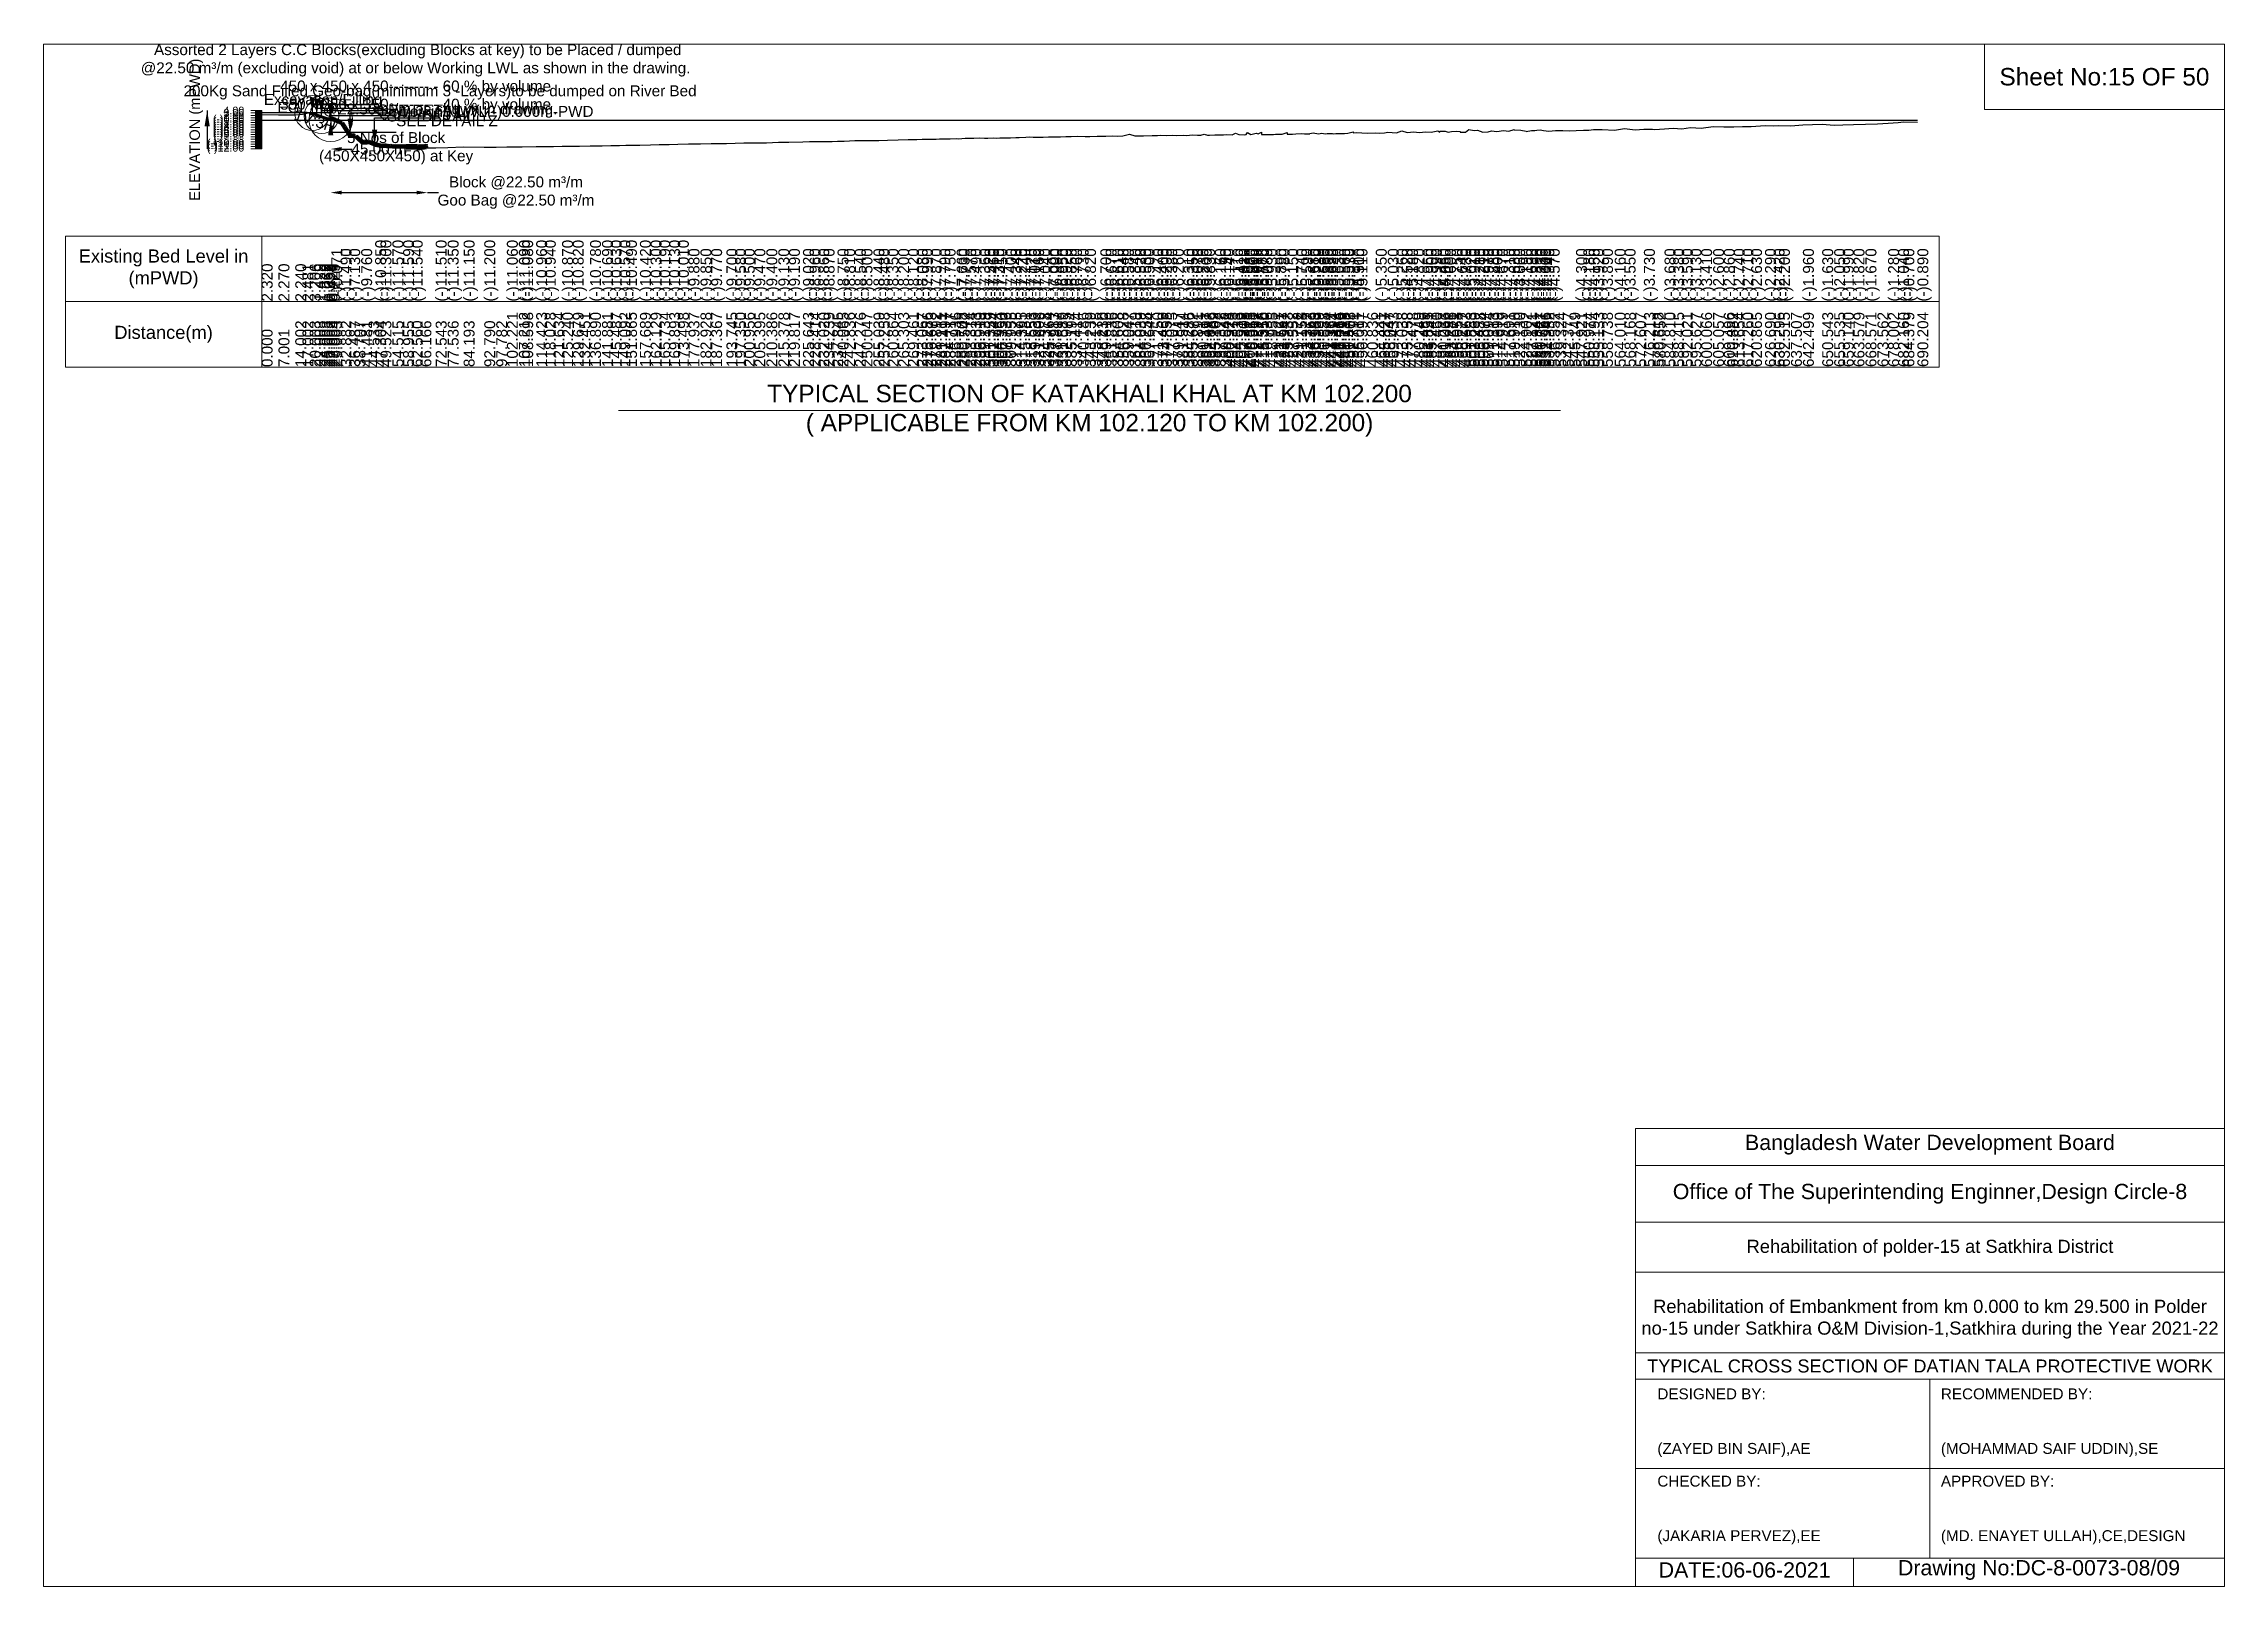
# Model space of a CAD drawing. Header units: inches. Extents: x 89000 to 845000, y -7071 to 31.
# Drawn here: x 310000 to 320000, y -7071 to 2 of the extents above; entities that cross this region are included whole.
import ezdxf

# ---------------------------------------------------------------- set-up
doc = ezdxf.new("R2010")
doc.units = ezdxf.units.IN
doc.header["$LTSCALE"] = 7
doc.header["$MEASUREMENT"] = 0
for name, color, linetype, lineweight in [('Cross section Data Border', 7, 'Continuous', 9), ('Cross Section Labels', 7, 'Continuous', 9), ('Existing_Bed_Level for Xsection', 7, 'Continuous', 25), ('Long Section Labels', 7, 'Continuous', 9)]:
    doc.layers.add(name, color=color, linetype=linetype, lineweight=lineweight)
doc.styles.get("Standard").update_dxf_attribs({"font": 'arial.ttf'})
doc.dimstyles.new('Appron Lebeling Style', dxfattribs={"dimtxt": 50, "dimasz": 50, "dimexe": 0.18, "dimexo": 0.0625, "dimgap": 0.09, "dimtad": 0, "dimtih": 1, "dimtoh": 1, "dimdec": 4, "dimzin": 0, "dimdsep": 46, "dimtxsty": 'Standard', "dimcen": 0.09, "dimse1": 1, "dimse2": 1, "dimadec": 0, "dimazin": 0, "dimtfac": 1, "dimtdec": 4, "dimtofl": 0, "dimtmove": 0, "dimatfit": 3, "dimfxl": 1, "dimtolj": 1, "dimtzin": 0, "dimarcsym": 0})
doc.dimstyles.get("Standard").update_dxf_attribs({"dimtxt": 0.18, "dimasz": 0.18, "dimexe": 0.18, "dimexo": 0.0625, "dimgap": 0.09, "dimtad": 0, "dimtih": 1, "dimtoh": 1, "dimdec": 4, "dimzin": 0, "dimdsep": 46, "dimtxsty": 'Standard', "dimcen": 0.09, "dimadec": 0, "dimazin": 0, "dimtfac": 1, "dimtdec": 4, "dimtofl": 0, "dimtmove": 0, "dimatfit": 3, "dimfxl": 1, "dimtolj": 1, "dimtzin": 0, "dimarcsym": 0})

msp = doc.modelspace()

# ---------------------------------------------------------------- texts
at = {"layer": 'Cross section Data Border', "char_height": 60, "width": 800, "attachment_point": 5}
for s, insert in [('Existing Bed Level in (mPWD)', (310550, -1030.51)), ('Distance(m)', (310550, -1330.51))]:
    msp.add_mtext(s, dxfattribs=dict(at, insert=insert))
at = {"layer": 'Cross Section Labels'}
for s, insert, char_height, attachment_point in [(' Assorted 2 Layers C.C Blocks(excluding Blocks at key) to be Placed / dumped^J@22.50 m³/m (excluding void) at or below Working LWL as shown in the drawing.^J450 x 450 x 450-------- - 60 % by volume^J350 x 350 x 350-------- - 40 % by volume', (311705.80706, -315.51), 50, 8), ('200Kg Sand Filled Geo-bag(minimum 3 -Layers)to be dumped on River Bed^J@22.50m³/m as shown in drawing.', (311817.84115, -337.51), 50, 8), ('Sheet No:15 OF 50', (319450, -150), 80, 5), ('Excavation/Filling', (311553.32305, -293.51), 50, 9), ('EGL', (311211.95003, -315.51), 50, 9), ('SEE DETAIL X', (311532.28555, -277.01), 50, 1), ('Working LWL(-)0.000m-PWD', (311613.43555, -348.51), 50, 7), ('SEE DETAIL Y', (311574.36055, -304.51), 50, 1), ('SEE DETAIL Z', (311616.43555, -326.51), 50, 1), ('5 Nos of Block ^J(450X450X450) at Key', (311616.43555, -403.51), 50, 2), ('TYPICAL SECTION OF KATAKHALI KHAL AT KM 102.200^J( APPLICABLE FROM KM 102.120 TO KM 102.200)', (314796.12237, -1680.51), 80, 5), ('Bangladesh Water Development Board', (318650, -5046), 70, 5), ('Office of The Superintending Enginner,Design Circle-8', (318650, -5271), 70, 5)]:
    msp.add_mtext(s, dxfattribs=dict(at, insert=insert, char_height=char_height, attachment_point=attachment_point))
at = {"layer": 'Cross Section Labels', "insert": (311251.5838, -327.74026), "char_height": 50, "attachment_point": 2, "rotation": 341.565051177}
msp.add_mtext('1V:3H', dxfattribs=at)
at = {"layer": 'Cross Section Labels'}
for s, insert, char_height, width, attachment_point in [('Rehabilitation of polder-15 at Satkhira District', (318650, -5521), 60, 2800, 5), ('Rehabilitation of Embankment from km 0.000 to km 29.500 in Polder no-15 under Satkhira O&M Division-1,Satkhira during the Year 2021-22', (318650, -5846), 60, 2700, 5), ('TYPICAL CROSS SECTION OF DATIAN TALA PROTECTIVE WORK', (318650, -6061), 59.5765532, 2800, 5), ('DESIGNED BY:^J^J^J(ZAYED BIN SAIF),AE', (317400, -6321), 50, 1400, 4), ('RECOMMENDED BY:^J^J^J(MOHAMMAD SAIF UDDIN),SE', (318700, -6321), 50, 1400, 4), ('CHECKED BY:^J^J^J(JAKARIA PERVEZ),EE', (317400, -6721), 50, 1400, 4), ('APPROVED BY:^J^J^J(MD. ENAYET ULLAH),CE,DESIGN', (318700, -6721), 50, 1400, 4), ('DATE:06-06-2021', (317800, -6996), 70, 1400, 5), ('Drawing No:DC-8-0073-08/09', (319150, -6996), 70, 2200, 5)]:
    msp.add_mtext(s, dxfattribs=dict(at, insert=insert, char_height=char_height, width=width, attachment_point=attachment_point))
at = {"layer": 'Long Section Labels', "rotation": 90}
for s, insert, char_height, attachment_point in [('ELEVATION (mPWD)', (310700, -392.51), 48, 5), ('(-)10.850', (311520.34288, -1180.51), 50, 1), ('(-)11.300', (311544.75645, -1180.51), 50, 1), ('(-)11.570', (311599.665, -1180.51), 50, 1), ('(-)11.590', (311648.50433, -1180.51), 50, 1), ('(-)11.590', (311648.50433, -1180.51), 50, 1), ('(-)11.540', (311688.16391, -1180.51), 50, 1), ('(-)11.510', (311797.9703, -1180.51), 50, 1), ('(-)11.350', (311852.89221, -1180.51), 50, 1), ('(-)11.150', (311926.12404, -1180.51), 50, 1), ('(-)11.200', (312020.68602, -1180.51), 50, 1), ('(-)11.200', (312020.68602, -1180.51), 50, 1), ('(-)11.060', (312124.42618, -1180.51), 50, 1), ('(-)11.090', (312179.32979, -1180.51), 50, 1), ('(-)11.080', (312194.58092, -1180.51), 50, 1), ('(-)10.960', (312258.65172, -1180.51), 50, 1), ('(-)10.940', (312298.31269, -1180.51), 50, 1), ('(-)10.940', (312298.31269, -1180.51), 50, 1), ('(-)10.870', (312377.63465, -1180.51), 50, 1), ('(-)10.820', (312426.47292, -1180.51), 50, 1), ('(-)10.820', (312426.47292, -1180.51), 50, 1), ('(-)10.780', (312505.7936, -1180.51), 50, 1), ('(-)10.690', (312560.69372, -1180.51), 50, 1), ('(-)10.630', (312600.35452, -1180.51), 50, 1), ('(-)10.570', (312640.01533, -1180.51), 50, 1), ('(-)10.490', (312670.51367, -1180.51), 50, 1), ('(-)10.420', (312734.58367, -1180.51), 50, 1), ('(-)10.300', (312783.41702, -1180.51), 50, 1), ('(-)10.190', (312823.07761, -1180.51), 50, 1), ('(-)10.130', (312868.81899, -1180.51), 50, 1), ('(-)10.010', (312908.48005, -1180.51), 50, 1), ('(-)0.071', (311319.03835, -1180.51), 50, 1), ('(-)1.490', (311361.69867, -1180.51), 50, 1), ('(-)1.490', (311361.69867, -1180.51), 50, 1), ('(-)7.130', (311401.35972, -1180.51), 50, 1), ('(-)7.130', (311401.35972, -1180.51), 50, 1), ('(-)9.760', (311456.28735, -1180.51), 50, 1), ('(-)9.760', (311456.28735, -1180.51), 50, 1), ('(-)9.880', (312957.30219, -1180.51), 50, 1), ('(-)9.850', (313012.21082, -1180.51), 50, 1), ('(-)9.770', (313061.04152, -1180.51), 50, 1), ('(-)9.700', (313131.19391, -1180.51), 50, 1), ('(-)9.580', (313170.85494, -1180.51), 50, 1), ('(-)9.500', (313210.51597, -1180.51), 50, 1), ('(-)9.470', (313259.34518, -1180.51), 50, 1), ('(-)9.400', (313314.25045, -1180.51), 50, 1), ('(-)9.130', (313369.16012, -1180.51), 50, 1), ('(-)9.190', (313417.9883, -1180.51), 50, 1), ('(-)9.020', (313482.06849, -1180.51), 50, 1), ('(-)8.960', (313512.5552, -1180.51), 50, 1), ('(-)8.860', (313552.21616, -1180.51), 50, 1), ('(-)8.860', (313552.21616, -1180.51), 50, 1), ('(-)8.870', (313576.63156, -1180.51), 50, 1), ('(-)8.750', (313640.71104, -1180.51), 50, 1), ('(-)8.810', (313671.19906, -1180.51), 50, 1), ('(-)8.540', (313720.03238, -1180.51), 50, 1), ('(-)8.500', (313750.52101, -1180.51), 50, 1), ('(-)8.440', (313805.43158, -1180.51), 50, 1), ('(-)8.480', (313829.84297, -1180.51), 50, 1), ('(-)8.350', (313869.50395, -1180.51), 50, 1), ('(-)8.200', (313918.33594, -1180.51), 50, 1), ('(-)8.120', (313964.07576, -1180.51), 50, 1), ('(-)8.080', (314003.73681, -1180.51), 50, 1), ('(-)7.990', (314028.1479, -1180.51), 50, 1), ('(-)7.990', (314028.1479, -1180.51), 50, 1), ('(-)7.870', (314067.80889, -1180.51), 50, 1), ('(-)7.870', (314067.80889, -1180.51), 50, 1), ('(-)7.790', (314107.46989, -1180.51), 50, 1), ('(-)7.790', (314107.46989, -1180.51), 50, 1), ('(-)7.750', (314131.88377, -1180.51), 50, 1), ('(-)7.660', (314186.79188, -1180.51), 50, 1), ('(-)7.730', (314195.96129, -1180.51), 50, 1), ('(-)7.570', (314226.45288, -1180.51), 50, 1), ('(-)7.490', (314250.86651, -1180.51), 50, 1), ('(-)7.490', (314250.86651, -1180.51), 50, 1), ('(-)7.360', (314290.52743, -1180.51), 50, 1), ('(-)7.360', (314290.52743, -1180.51), 50, 1), ('(-)7.520', (314314.94368, -1180.51), 50, 1), ('(-)7.460', (314330.18835, -1180.51), 50, 1), ('(-)7.310', (314354.6045, -1180.51), 50, 1), ('(-)7.450', (314369.84928, -1180.51), 50, 1), ('(-)7.400', (314409.51021, -1180.51), 50, 1), ('(-)7.340', (314433.92614, -1180.51), 50, 1), ('(-)7.220', (314458.34463, -1180.51), 50, 1), ('(-)7.240', (314473.58697, -1180.51), 50, 1), ('(-)7.120', (314504.07992, -1180.51), 50, 1), ('(-)7.010', (314519.33046, -1180.51), 50, 1), ('(-)7.160', (314537.66604, -1180.51), 50, 1), ('(-)7.040', (314568.15395, -1180.51), 50, 1), ('(-)7.040', (314568.15395, -1180.51), 50, 1), ('(-)7.000', (314607.8149, -1180.51), 50, 1), ('(-)6.980', (314616.98747, -1180.51), 50, 1), ('(-)6.950', (314647.47584, -1180.51), 50, 1), ('(-)6.920', (314662.72397, -1180.51), 50, 1), ('(-)6.850', (314687.13679, -1180.51), 50, 1), ('(-)6.760', (314711.55205, -1180.51), 50, 1), ('(-)6.730', (314742.046, -1180.51), 50, 1), ('(-)6.730', (314742.046, -1180.51), 50, 1), ('(-)6.820', (314775.63043, -1180.51), 50, 1), ('(-)6.820', (314775.63043, -1180.51), 50, 1), ('(-)6.700', (314845.78061, -1180.51), 50, 1), ('(-)6.670', (314870.19552, -1180.51), 50, 1), ('(-)6.610', (314900.69007, -1180.51), 50, 1), ('(-)6.640', (314925.10253, -1180.51), 50, 1), ('(-)6.580', (314949.51729, -1180.51), 50, 1), ('(-)5.840', (314980.01211, -1180.51), 50, 1), ('(-)5.840', (314980.01211, -1180.51), 50, 1), ('(-)6.520', (315004.42447, -1180.51), 50, 1), ('(-)6.530', (315028.83906, -1180.51), 50, 1), ('(-)6.500', (315044.08543, -1180.51), 50, 1), ('(-)6.470', (315083.7464, -1180.51), 50, 1), ('(-)6.400', (315108.16085, -1180.51), 50, 1), ('(-)6.400', (315108.16085, -1180.51), 50, 1), ('(-)6.290', (315123.40738, -1180.51), 50, 1), ('(-)6.380', (315147.82175, -1180.51), 50, 1), ('(-)6.380', (315147.82175, -1180.51), 50, 1), ('(-)6.260', (315178.31723, -1180.51), 50, 1), ('(-)6.310', (315227.14356, -1180.51), 50, 1), ('(-)6.350', (315242.3903, -1180.51), 50, 1), ('(-)6.070', (315266.80447, -1180.51), 50, 1), ('(-)6.230', (315291.22072, -1180.51), 50, 1), ('(-)6.230', (315291.22072, -1180.51), 50, 1), ('(-)6.230', (315291.22072, -1180.51), 50, 1), ('(-)6.200', (315306.46538, -1180.51), 50, 1), ('(-)5.830', (315321.71226, -1180.51), 50, 1), ('(-)5.830', (315321.71226, -1180.51), 50, 1), ('(-)6.160', (315370.54237, -1180.51), 50, 1), ('(-)6.170', (315370.54237, -1180.51), 50, 1), ('(-)6.190', (315394.96047, -1180.51), 50, 1), ('(-)6.140', (315410.20321, -1180.51), 50, 1), ('(-)5.960', (315425.44813, -1180.51), 50, 1), ('(-)5.960', (315425.44813, -1180.51), 50, 1), ('(-)6.110', (315449.86405, -1180.51), 50, 1), ('(-)5.410', (315465.10905, -1180.51), 50, 1), ('(-)5.410', (315465.10905, -1180.51), 50, 1), ('(-)6.020', (315480.3562, -1180.51), 50, 1), ('(-)6.080', (315504.76998, -1180.51), 50, 1), ('(-)5.920', (315513.94269, -1180.51), 50, 1), ('(-)5.200', (315520.01719, -1180.51), 50, 1), ('(-)6.010', (315535.2665, -1180.51), 50, 1), ('(-)5.480', (315559.67818, -1180.51), 50, 1), ('(-)5.480', (315559.67818, -1180.51), 50, 1), ('(-)5.770', (315568.84659, -1180.51), 50, 1), ('(-)5.080', (315584.09183, -1180.51), 50, 1), ('(-)5.930', (315608.50744, -1180.51), 50, 1), ('(-)5.930', (315608.50744, -1180.51), 50, 1), ('(-)5.890', (315648.1683, -1180.51), 50, 1), ('(-)5.780', (315663.4137, -1180.51), 50, 1), ('(-)5.780', (315663.4137, -1180.51), 50, 1), ('(-)5.150', (315703.07464, -1180.51), 50, 1), ('(-)5.740', (315742.73557, -1180.51), 50, 1), ('(-)5.740', (315742.73557, -1180.51), 50, 1), ('(-)5.590', (315767.15089, -1180.51), 50, 1), ('(-)5.590', (315767.15089, -1180.51), 50, 1), ('(-)5.680', (315797.64414, -1180.51), 50, 1), ('(-)5.680', (315797.64414, -1180.51), 50, 1), ('(-)5.510', (315806.81176, -1180.51), 50, 1), ('(-)5.230', (315822.05746, -1180.51), 50, 1), ('(-)5.690', (315846.47263, -1180.51), 50, 1), ('(-)5.390', (315861.7184, -1180.51), 50, 1), ('(-)5.390', (315861.7184, -1180.51), 50, 1), ('(-)5.650', (315876.96613, -1180.51), 50, 1), ('(-)5.650', (315876.96613, -1180.51), 50, 1), ('(-)5.620', (315886.13351, -1180.51), 50, 1), ('(-)5.630', (315910.55043, -1180.51), 50, 1), ('(-)5.560', (315941.0403, -1180.51), 50, 1), ('(-)5.570', (315956.28813, -1180.51), 50, 1), ('(-)5.530', (315965.45528, -1180.51), 50, 1), ('(-)4.910', (316005.11616, -1180.51), 50, 1), ('(-)5.300', (316005.11616, -1180.51), 50, 1), ('(-)5.300', (316005.11616, -1180.51), 50, 1), ('(-)5.110', (316020.3622, -1180.51), 50, 1), ('(-)5.350', (316108.85448, -1180.51), 50, 1), ('(-)5.030', (316163.75973, -1180.51), 50, 1), ('(-)5.260', (316203.42063, -1180.51), 50, 1), ('(-)4.520', (316227.83695, -1180.51), 50, 1), ('(-)5.180', (316252.25495, -1180.51), 50, 1), ('(-)5.180', (316252.25495, -1180.51), 50, 1), ('(-)4.820', (316282.74244, -1180.51), 50, 1), ('(-)4.960', (316322.40334, -1180.51), 50, 1), ('(-)4.960', (316322.40334, -1180.51), 50, 1), ('(-)4.960', (316322.40334, -1180.51), 50, 1), ('(-)4.900', (316337.64987, -1180.51), 50, 1), ('(-)4.990', (316362.06425, -1180.51), 50, 1), ('(-)4.460', (316392.5592, -1180.51), 50, 1), ('(-)5.060', (316401.72517, -1180.51), 50, 1), ('(-)4.550', (316401.72517, -1180.51), 50, 1), ('(-)4.600', (316426.14114, -1180.51), 50, 1), ('(-)4.750', (316456.63278, -1180.51), 50, 1), ('(-)4.640', (316481.04699, -1180.51), 50, 1), ('(-)4.730', (316496.29375, -1180.51), 50, 1), ('(-)5.020', (316520.70791, -1180.51), 50, 1), ('(-)3.910', (316535.95472, -1180.51), 50, 1), ('(-)4.280', (316560.36883, -1180.51), 50, 1), ('(-)4.210', (316575.61569, -1180.51), 50, 1), ('(-)4.970', (316600.02975, -1180.51), 50, 1), ('(-)4.880', (316624.44541, -1180.51), 50, 1), ('(-)4.400', (316639.69068, -1180.51), 50, 1), ('(-)4.400', (316639.69068, -1180.51), 50, 1), ('(-)4.670', (316664.10627, -1180.51), 50, 1), ('(-)4.310', (316694.59862, -1180.51), 50, 1), ('(-)4.310', (316694.59862, -1180.51), 50, 1), ('(-)4.630', (316719.01253, -1180.51), 50, 1), ('(-)4.630', (316719.01253, -1180.51), 50, 1), ('(-)3.850', (316743.428, -1180.51), 50, 1), ('(-)4.060', (316743.428, -1180.51), 50, 1), ('(-)3.850', (316743.428, -1180.51), 50, 1), ('(-)4.190', (316773.92058, -1180.51), 50, 1), ('(-)4.690', (316798.33439, -1180.51), 50, 1), ('(-)4.390', (316822.74975, -1180.51), 50, 1), ('(-)4.390', (316822.74975, -1180.51), 50, 1), ('(-)4.330', (316837.99533, -1180.51), 50, 1), ('(-)4.220', (316847.16662, -1180.51), 50, 1), ('(-)4.000', (316862.41062, -1180.51), 50, 1), ('(-)4.000', (316862.41062, -1180.51), 50, 1), ('(-)4.340', (316877.65626, -1180.51), 50, 1), ('(-)4.570', (316902.0715, -1180.51), 50, 1), ('(-)4.300', (317027.13546, -1180.51), 50, 1), ('(-)4.180', (317060.71504, -1180.51), 50, 1), ('(-)4.150', (317085.13152, -1180.51), 50, 1), ('(-)3.920', (317106.4575, -1180.51), 50, 1), ('(-)3.890', (317146.11853, -1180.51), 50, 1), ('(-)4.160', (317204.11402, -1180.51), 50, 1), ('(-)3.550', (317249.85242, -1180.51), 50, 1), ('(-)3.730', (317338.34132, -1180.51), 50, 1), ('(-)3.730', (317338.34132, -1180.51), 50, 1), ('(-)3.680', (317432.90952, -1180.51), 50, 1), ('(-)3.380', (317472.57048, -1180.51), 50, 1), ('(-)3.590', (317512.23144, -1180.51), 50, 1), ('(-)3.130', (317551.8924, -1180.51), 50, 1), ('(-)3.410', (317600.72252, -1180.51), 50, 1), ('(-)2.600', (317655.62861, -1180.51), 50, 1), ('(-)2.860', (317704.4612, -1180.51), 50, 1), ('(-)2.860', (317704.4612, -1180.51), 50, 1), ('(-)2.740', (317750.19722, -1180.51), 50, 1), ('(-)2.710', (317789.85818, -1180.51), 50, 1), ('(-)2.630', (317829.51915, -1180.51), 50, 1), ('(-)2.290', (317893.59416, -1180.51), 50, 1), ('(-)2.420', (317933.25509, -1180.51), 50, 1), ('(-)2.420', (317933.25509, -1180.51), 50, 1), ('(-)2.200', (317957.67037, -1180.51), 50, 1), ('(-)1.960', (318067.48499, -1180.51), 50, 1), ('(-)1.630', (318155.97481, -1180.51), 50, 1), ('(-)2.050', (318210.88164, -1180.51), 50, 1), ('(-)1.990', (318250.54258, -1180.51), 50, 1), ('(-)1.820', (318299.37363, -1180.51), 50, 1), ('(-)1.670', (318354.2793, -1180.51), 50, 1), ('(-)1.280', (318458.01705, -1180.51), 50, 1), ('(-)1.040', (318503.75577, -1180.51), 50, 1), ('(-)0.700', (318528.16921, -1180.51), 50, 1), ('(-)0.890', (318592.24474, -1180.51), 50, 1), ('2.320', (311000, -1180.51), 50, 1), ('2.270', (311077.00863, -1180.51), 50, 1), ('2.240', (311154.01726, -1180.51), 50, 1), ('2.481', (311187.02269, -1180.51), 50, 1), ('3.206', (311220.02813, -1180.51), 50, 1), ('1.429', (311242.02972, -1180.51), 50, 1), ('1.329', (311264.03132, -1180.51), 50, 1), ('1.069', (311275.03516, -1180.51), 50, 1), ('0.659', (311286.03292, -1180.51), 50, 1), ('0.429', (311297.03676, -1180.51), 50, 1), ('0.229', (311308.04059, -1180.51), 50, 1), ('14.002', (311154.01726, -1480.51), 50, 1), ('17.002', (311187.02269, -1480.51), 50, 1), ('20.003', (311220.02813, -1480.51), 50, 1), ('22.003', (311242.02972, -1480.51), 50, 1), ('24.003', (311264.03132, -1480.51), 50, 1), ('25.003', (311275.03516, -1480.51), 50, 1), ('26.003', (311286.03292, -1480.51), 50, 1), ('27.003', (311297.03676, -1480.51), 50, 1), ('28.004', (311308.04059, -1480.51), 50, 1), ('29.003', (311319.03835, -1480.51), 50, 1), ('32.882', (311361.69867, -1480.51), 50, 1), ('36.487', (311401.35972, -1480.51), 50, 1), ('38.707', (311425.77518, -1480.51), 50, 1), ('41.481', (311456.28735, -1480.51), 50, 1), ('44.533', (311489.86843, -1480.51), 50, 1), ('47.304', (311520.34288, -1480.51), 50, 1), ('49.523', (311544.75645, -1480.51), 50, 1), ('54.515', (311599.665, -1480.51), 50, 1), ('58.955', (311648.50433, -1480.51), 50, 1), ('62.560', (311688.16391, -1480.51), 50, 1), ('66.166', (311727.82364, -1480.51), 50, 1), ('72.543', (311797.9703, -1480.51), 50, 1), ('77.536', (311852.89221, -1480.51), 50, 1), ('84.193', (311926.12404, -1480.51), 50, 1), ('92.790', (312020.68602, -1480.51), 50, 1), ('97.782', (312075.59773, -1480.51), 50, 1), ('102.221', (312124.42618, -1480.51), 50, 1), ('107.212', (312179.32979, -1480.51), 50, 1), ('108.598', (312194.58092, -1480.51), 50, 1), ('114.423', (312258.65172, -1480.51), 50, 1), ('118.028', (312298.31269, -1480.51), 50, 1), ('121.634', (312337.97367, -1480.51), 50, 1), ('125.240', (312377.63465, -1480.51), 50, 1), ('129.679', (312426.47292, -1480.51), 50, 1), ('132.451', (312456.95663, -1480.51), 50, 1), ('136.890', (312505.7936, -1480.51), 50, 1), ('141.881', (312560.69372, -1480.51), 50, 1), ('145.487', (312600.35452, -1480.51), 50, 1), ('149.092', (312640.01533, -1480.51), 50, 1), ('151.865', (312670.51367, -1480.51), 50, 1), ('157.689', (312734.58367, -1480.51), 50, 1), ('162.129', (312783.41702, -1480.51), 50, 1), ('165.734', (312823.07761, -1480.51), 50, 1), ('169.893', (312868.81899, -1480.51), 50, 1), ('173.498', (312908.48005, -1480.51), 50, 1), ('177.937', (312957.30219, -1480.51), 50, 1), ('182.928', (313012.21082, -1480.51), 50, 1), ('187.367', (313061.04152, -1480.51), 50, 1), ('193.745', (313131.19391, -1480.51), 50, 1), ('197.350', (313170.85494, -1480.51), 50, 1), ('200.956', (313210.51597, -1480.51), 50, 1), ('205.395', (313259.34518, -1480.51), 50, 1), ('210.386', (313314.25045, -1480.51), 50, 1), ('215.378', (313369.16012, -1480.51), 50, 1), ('219.817', (313417.9883, -1480.51), 50, 1), ('225.643', (313482.06849, -1480.51), 50, 1), ('228.414', (313512.5552, -1480.51), 50, 1), ('232.020', (313552.21616, -1480.51), 50, 1), ('234.239', (313576.63156, -1480.51), 50, 1), ('237.845', (313616.2924, -1480.51), 50, 1), ('240.065', (313640.71104, -1480.51), 50, 1), ('242.836', (313671.19906, -1480.51), 50, 1), ('247.276', (313720.03238, -1480.51), 50, 1), ('250.047', (313750.52101, -1480.51), 50, 1), ('255.039', (313805.43158, -1480.51), 50, 1), ('257.258', (313829.84297, -1480.51), 50, 1), ('260.864', (313869.50395, -1480.51), 50, 1), ('265.303', (313918.33594, -1480.51), 50, 1), ('269.461', (313964.07576, -1480.51), 50, 1), ('273.067', (314003.73681, -1480.51), 50, 1), ('275.286', (314028.1479, -1480.51), 50, 1), ('276.673', (314043.39786, -1480.51), 50, 1), ('278.892', (314067.80889, -1480.51), 50, 1), ('281.111', (314092.22287, -1480.51), 50, 1), ('282.497', (314107.46989, -1480.51), 50, 1), ('284.717', (314131.88377, -1480.51), 50, 1), ('286.936', (314156.3005, -1480.51), 50, 1), ('289.708', (314186.79188, -1480.51), 50, 1), ('290.542', (314195.96129, -1480.51), 50, 1), ('293.314', (314226.45288, -1480.51), 50, 1), ('295.533', (314250.86651, -1480.51), 50, 1), ('296.919', (314266.11388, -1480.51), 50, 1), ('299.139', (314290.52743, -1480.51), 50, 1), ('301.359', (314314.94368, -1480.51), 50, 1), ('302.744', (314330.18835, -1480.51), 50, 1), ('304.964', (314354.6045, -1480.51), 50, 1), ('306.350', (314369.84928, -1480.51), 50, 1), ('307.736', (314385.09689, -1480.51), 50, 1), ('309.955', (314409.51021, -1480.51), 50, 1), ('312.175', (314433.92614, -1480.51), 50, 1), ('314.395', (314458.34463, -1480.51), 50, 1), ('315.781', (314473.58697, -1480.51), 50, 1), ('318.553', (314504.07992, -1480.51), 50, 1), ('319.939', (314519.33046, -1480.51), 50, 1), ('321.606', (314537.66604, -1480.51), 50, 1), ('324.378', (314568.15395, -1480.51), 50, 1), ('325.764', (314583.40194, -1480.51), 50, 1), ('327.983', (314607.8149, -1480.51), 50, 1), ('328.817', (314616.98747, -1480.51), 50, 1), ('331.589', (314647.47584, -1480.51), 50, 1), ('332.975', (314662.72397, -1480.51), 50, 1), ('335.194', (314687.13679, -1480.51), 50, 1), ('337.414', (314711.55205, -1480.51), 50, 1), ('340.186', (314742.046, -1480.51), 50, 1), ('343.239', (314775.63043, -1480.51), 50, 1), ('345.178', (314796.95783, -1480.51), 50, 1), ('348.230', (314830.53465, -1480.51), 50, 1), ('349.616', (314845.78061, -1480.51), 50, 1), ('351.836', (314870.19552, -1480.51), 50, 1), ('354.608', (314900.69007, -1480.51), 50, 1), ('356.828', (314925.10253, -1480.51), 50, 1), ('359.047', (314949.51729, -1480.51), 50, 1), ('361.819', (314980.01211, -1480.51), 50, 1), ('364.039', (315004.42447, -1480.51), 50, 1), ('366.258', (315028.83906, -1480.51), 50, 1), ('367.644', (315044.08543, -1480.51), 50, 1), ('371.250', (315083.7464, -1480.51), 50, 1), ('373.469', (315108.16085, -1480.51), 50, 1), ('374.855', (315123.40738, -1480.51), 50, 1), ('377.075', (315147.82175, -1480.51), 50, 1), ('377.075', (315147.82175, -1480.51), 50, 1), ('379.847', (315178.31723, -1480.51), 50, 1), ('381.514', (315196.65689, -1480.51), 50, 1), ('384.286', (315227.14356, -1480.51), 50, 1), ('385.672', (315242.3903, -1480.51), 50, 1), ('387.891', (315266.80447, -1480.51), 50, 1), ('390.111', (315291.22072, -1480.51), 50, 1), ('391.497', (315306.46538, -1480.51), 50, 1), ('392.883', (315321.71226, -1480.51), 50, 1), ('394.269', (315336.96134, -1480.51), 50, 1), ('395.102', (315346.12629, -1480.51), 50, 1), ('397.322', (315370.54237, -1480.51), 50, 1), ('397.322', (315370.54237, -1480.51), 50, 1), ('399.542', (315394.96047, -1480.51), 50, 1), ('400.928', (315410.20321, -1480.51), 50, 1), ('402.313', (315425.44813, -1480.51), 50, 1), ('404.533', (315449.86405, -1480.51), 50, 1), ('405.919', (315465.10905, -1480.51), 50, 1), ('407.305', (315480.3562, -1480.51), 50, 1), ('409.525', (315504.76998, -1480.51), 50, 1), ('410.358', (315513.94269, -1480.51), 50, 1), ('410.911', (315520.01719, -1480.51), 50, 1), ('412.297', (315535.2665, -1480.51), 50, 1), ('414.516', (315559.67818, -1480.51), 50, 1), ('415.350', (315568.84659, -1480.51), 50, 1), ('416.736', (315584.09183, -1480.51), 50, 1), ('416.736', (315584.09183, -1480.51), 50, 1), ('418.955', (315608.50744, -1480.51), 50, 1), ('421.727', (315639.00016, -1480.51), 50, 1), ('422.561', (315648.1683, -1480.51), 50, 1), ('423.947', (315663.4137, -1480.51), 50, 1), ('425.333', (315678.66115, -1480.51), 50, 1), ('427.552', (315703.07464, -1480.51), 50, 1), ('427.552', (315703.07464, -1480.51), 50, 1), ('429.772', (315727.49002, -1480.51), 50, 1), ('431.158', (315742.73557, -1480.51), 50, 1), ('433.377', (315767.15089, -1480.51), 50, 1), ('434.763', (315782.39651, -1480.51), 50, 1), ('436.149', (315797.64414, -1480.51), 50, 1), ('436.983', (315806.81176, -1480.51), 50, 1), ('436.983', (315806.81176, -1480.51), 50, 1), ('438.369', (315822.05746, -1480.51), 50, 1), ('440.588', (315846.47263, -1480.51), 50, 1), ('441.974', (315861.7184, -1480.51), 50, 1), ('443.361', (315876.96613, -1480.51), 50, 1), ('444.194', (315886.13351, -1480.51), 50, 1), ('446.414', (315910.55043, -1480.51), 50, 1), ('446.966', (315916.62713, -1480.51), 50, 1), ('447.799', (315925.79439, -1480.51), 50, 1), ('449.185', (315941.0403, -1480.51), 50, 1), ('450.572', (315956.28813, -1480.51), 50, 1), ('451.405', (315965.45528, -1480.51), 50, 1), ('452.791', (315980.70125, -1480.51), 50, 1), ('455.011', (316005.11616, -1480.51), 50, 1), ('455.011', (316005.11616, -1480.51), 50, 1), ('456.397', (316020.3622, -1480.51), 50, 1), ('460.836', (316069.19366, -1480.51), 50, 1), ('464.441', (316108.85448, -1480.51), 50, 1), ('465.827', (316124.09884, -1480.51), 50, 1), ('468.047', (316148.5153, -1480.51), 50, 1), ('469.433', (316163.75973, -1480.51), 50, 1), ('473.038', (316203.42063, -1480.51), 50, 1), ('475.258', (316227.83695, -1480.51), 50, 1), ('477.478', (316252.25495, -1480.51), 50, 1), ('480.249', (316282.74244, -1480.51), 50, 1), ('482.469', (316307.15861, -1480.51), 50, 1), ('483.855', (316322.40334, -1480.51), 50, 1), ('485.241', (316337.64987, -1480.51), 50, 1), ('487.460', (316362.06425, -1480.51), 50, 1), ('490.233', (316392.5592, -1480.51), 50, 1), ('491.066', (316401.72517, -1480.51), 50, 1), ('491.066', (316401.72517, -1480.51), 50, 1), ('493.286', (316426.14114, -1480.51), 50, 1), ('494.671', (316441.38608, -1480.51), 50, 1), ('496.058', (316456.63278, -1480.51), 50, 1), ('498.277', (316481.04699, -1480.51), 50, 1), ('499.663', (316496.29375, -1480.51), 50, 1), ('499.663', (316496.29375, -1480.51), 50, 1), ('501.883', (316520.70791, -1480.51), 50, 1), ('503.269', (316535.95472, -1480.51), 50, 1), ('505.488', (316560.36883, -1480.51), 50, 1), ('506.874', (316575.61569, -1480.51), 50, 1), ('509.094', (316600.02975, -1480.51), 50, 1), ('511.313', (316624.44541, -1480.51), 50, 1), ('512.699', (316639.69068, -1480.51), 50, 1), ('514.919', (316664.10627, -1480.51), 50, 1), ('517.691', (316694.59862, -1480.51), 50, 1), ('519.910', (316719.01253, -1480.51), 50, 1), ('522.130', (316743.428, -1480.51), 50, 1), ('522.130', (316743.428, -1480.51), 50, 1), ('524.902', (316773.92058, -1480.51), 50, 1), ('527.121', (316798.33439, -1480.51), 50, 1), ('527.121', (316798.33439, -1480.51), 50, 1), ('529.341', (316822.74975, -1480.51), 50, 1), ('530.727', (316837.99533, -1480.51), 50, 1), ('531.561', (316847.16662, -1480.51), 50, 1), ('532.946', (316862.41062, -1480.51), 50, 1), ('534.332', (316877.65626, -1480.51), 50, 1), ('536.552', (316902.0715, -1480.51), 50, 1), ('539.324', (316932.56451, -1480.51), 50, 1), ('542.377', (316966.14906, -1480.51), 50, 1), ('545.149', (316996.63908, -1480.51), 50, 1), ('547.921', (317027.13546, -1480.51), 50, 1), ('550.974', (317060.71504, -1480.51), 50, 1), ('553.194', (317085.13152, -1480.51), 50, 1), ('555.133', (317106.4575, -1480.51), 50, 1), ('558.738', (317146.11853, -1480.51), 50, 1), ('564.010', (317204.11402, -1480.51), 50, 1), ('568.168', (317249.85242, -1480.51), 50, 1), ('572.607', (317298.68042, -1480.51), 50, 1), ('576.213', (317338.34132, -1480.51), 50, 1), ('579.818', (317378.00222, -1480.51), 50, 1), ('580.652', (317387.17484, -1480.51), 50, 1), ('584.810', (317432.90952, -1480.51), 50, 1), ('588.415', (317472.57048, -1480.51), 50, 1), ('592.021', (317512.23144, -1480.51), 50, 1), ('595.627', (317551.8924, -1480.51), 50, 1), ('600.066', (317600.72252, -1480.51), 50, 1), ('605.057', (317655.62861, -1480.51), 50, 1), ('609.496', (317704.4612, -1480.51), 50, 1), ('610.882', (317719.70511, -1480.51), 50, 1), ('613.654', (317750.19722, -1480.51), 50, 1), ('617.260', (317789.85818, -1480.51), 50, 1), ('620.865', (317829.51915, -1480.51), 50, 1), ('626.690', (317893.59416, -1480.51), 50, 1), ('630.296', (317933.25509, -1480.51), 50, 1), ('632.515', (317957.67037, -1480.51), 50, 1), ('637.507', (318012.57695, -1480.51), 50, 1), ('642.499', (318067.48499, -1480.51), 50, 1), ('650.543', (318155.97481, -1480.51), 50, 1), ('655.535', (318210.88164, -1480.51), 50, 1), ('659.140', (318250.54258, -1480.51), 50, 1), ('663.579', (318299.37363, -1480.51), 50, 1), ('668.571', (318354.2793, -1480.51), 50, 1), ('673.562', (318409.18636, -1480.51), 50, 1), ('678.002', (318458.01705, -1480.51), 50, 1), ('682.160', (318503.75577, -1480.51), 50, 1), ('684.379', (318528.16921, -1480.51), 50, 1), ('690.204', (318592.24474, -1480.51), 50, 1), ('0.000', (311000, -1480.51), 50, 1), ('7.001', (311077.00863, -1480.51), 50, 1)]:
    msp.add_mtext(s, dxfattribs=dict(at, insert=insert, char_height=char_height, attachment_point=attachment_point))
at = {"layer": 'Long Section Labels', "char_height": 35, "attachment_point": 6}
for s, insert in [('4.00', (310920, -304.51)), ('3.00', (310920, -315.51)), ('(-)0.00', (310920, -348.51)), ('(-)1.00', (310920, -359.51)), ('(-)2.00', (310920, -370.51)), ('(-)3.00', (310920, -381.51)), ('(-)4.00', (310920, -392.51)), ('(-)5.00', (310920, -403.51)), ('(-)6.00', (310920, -414.51)), ('2.00', (310920, -326.51)), ('1.00', (310920, -337.51)), ('(-)10.00', (310920, -458.51)), ('(-)11.00', (310920, -469.51)), ('(-)12.00', (310920, -480.51)), ('(-)7.00', (310920, -425.51)), ('(-)8.00', (310920, -436.51)), ('(-)9.00', (310920, -447.51))]:
    msp.add_mtext(s, dxfattribs=dict(at, insert=insert))

# ---------------------------------------------------------------- blocks, each defined once
blk = doc.blocks.new('*D291')
at = {"layer": 'Cross Section Labels', "color": 0, "lineweight": -2, "transparency": 16777216}
for p, q in [((311366, -481), (311415, -481)), ((311710, -481), (311662, -481))]:
    blk.add_line(p, q, dxfattribs=at)
at = {"layer": 'Cross Section Labels', "color": 0, "transparency": 16777216}
for points in [[(311366, -472), (311366, -489), (311316, -481)], [(311710, -472), (311710, -489), (311760, -481)]]:
    blk.add_solid(points, dxfattribs=at)
at = {"layer": 'Defpoints', "color": 0, "transparency": 16777216}
for p in [(311316, -349), (311760, -476), (311760, -481)]:
    blk.add_point(p, dxfattribs=at)
at = {"layer": 'Cross Section Labels', "color": 0, "transparency": 16777216, "insert": (311538, -481), "char_height": 50, "attachment_point": 5}
blk.add_mtext('\\A1;45.00 m', dxfattribs=at)
blk = doc.blocks.new('*D292')
at = {"layer": 'Cross Section Labels', "color": 0, "lineweight": -2, "transparency": 16777216}
for p, q in [((311366, -681), (311710, -681)), ((311760, -681), (311810, -681))]:
    blk.add_line(p, q, dxfattribs=at)
at = {"layer": 'Cross Section Labels', "color": 0, "transparency": 16777216}
for points in [[(311366, -672), (311366, -689), (311316, -681)], [(311710, -672), (311710, -689), (311760, -681)]]:
    blk.add_solid(points, dxfattribs=at)
at = {"layer": 'Defpoints', "color": 0, "transparency": 16777216}
for p in [(311316, -349), (311760, -476), (311760, -681)]:
    blk.add_point(p, dxfattribs=at)
at = {"layer": 'Cross Section Labels', "color": 0, "transparency": 16777216, "insert": (312166, -681), "char_height": 50, "attachment_point": 5}
blk.add_mtext('\\A1;Block @22.50 m³/m ^JGoo Bag @22.50 m³/m ', dxfattribs=at)

# ---------------------------------------------------------------- dimensions: what is measured, and where the dimension line sits
at = {"layer": 'Cross Section Labels'}
for base, text, picture, middle in [((311760.18582, -480.51), '45.00 m', '*D291', (311538.31068, -480.51)), ((311760.18582, -680.51), 'Block @22.50 m³/m ^JGoo Bag @22.50 m³/m ', '*D292', (312165.80106, -680.51))]:
    dim = msp.add_linear_dim(base=base, p1=(311316.43555, -348.51), p2=(311760.18582, -475.59401), text=text, dimstyle='Appron Lebeling Style', dxfattribs=at)
    dim.commit()
    dim.dimension.update_dxf_attribs({"geometry": picture, "text_midpoint": middle})

# ---------------------------------------------------------------- linework, layer by layer
at = {"layer": 'Cross section Data Border'}
msp.add_lwpolyline([(310100, -880.51), (318692.24474, -880.51), (318692.24474, -1480.51), (310100, -1480.51)], close=True, dxfattribs=at)
for points in [[(311000, -880.51), (311000, -1480.51)], [(310100, -1180.51), (318692.24474, -1180.51)]]:
    msp.add_lwpolyline(points, dxfattribs=at)
at = {"layer": 'Cross Section Labels'}
for points in [[(310000, 0), (320000, 0), (320000, -7071), (310000, -7071)], [(318900, 0), (320000, 0), (320000, -300), (318900, -300)], [(311563.43555, -348.51), (311613.43555, -298.51), (311513.43555, -298.51)]]:
    msp.add_lwpolyline(points, close=True, dxfattribs=at)
for points in [[(312636.12237, -1680.51), (314796.12237, -1680.51), (316956.12237, -1680.51)], [(317300, -7071), (317300, -4971), (320000, -4971)], [(317300, -5141), (320000, -5141)], [(317300, -5401), (320000, -5401)], [(317300, -5631), (320000, -5631)], [(317300, -6001), (320000, -6001)], [(317300, -6121), (320000, -6121)], [(318650, -6121), (318650, -6941)], [(317300, -6531), (320000, -6531)], [(317300, -6941), (320000, -6941)], [(318300, -6941), (318300, -7071)]]:
    msp.add_lwpolyline(points, dxfattribs=at)
for centre, radius in [((311232.28555, -315.51), 80), ((311274.36055, -329.535), 80), ((311316.43555, -346.86), 100)]:
    msp.add_circle(centre, radius, dxfattribs=at)
at = {"layer": 'Existing_Bed_Level for Xsection'}
for points in [[(311000, -322.99), (311077.00863, -323.54), (311154.01726, -323.87), (311187.02269, -321.219), (311220.02813, -313.244), (311242.02972, -332.791), (311264.03132, -333.891), (311275.03516, -336.751), (311286.03292, -341.261), (311297.03676, -343.791), (311308.04059, -345.991), (311319.03835, -349.291), (311361.69867, -364.9), (311401.35972, -426.94), (311425.77518, -426.94), (311456.28735, -455.87), (311489.86843, -455.87), (311520.34288, -467.86), (311544.75645, -472.81), (311599.665, -475.78), (311648.50433, -476), (311688.16391, -475.45), (311727.82364, -476), (311797.9703, -475.12), (311852.89221, -473.36), (311926.12404, -471.16), (312020.68602, -471.71), (312075.59773, -471.71), (312124.42618, -470.17), (312179.32979, -470.5), (312194.58092, -470.39), (312258.65172, -469.07), (312298.31269, -468.85), (312337.97367, -468.85), (312377.63465, -468.08), (312426.47292, -467.53), (312456.95663, -467.53), (312505.7936, -467.09), (312560.69372, -466.1), (312600.35452, -465.44), (312640.01533, -464.78), (312670.51367, -463.9), (312734.58367, -463.13), (312783.41702, -461.81), (312823.07761, -460.6), (312868.81899, -459.94), (312908.48005, -458.62), (312957.30219, -457.19), (313012.21082, -456.86), (313061.04152, -455.98), (313131.19391, -455.21), (313170.85494, -453.89), (313210.51597, -453.01), (313259.34518, -452.68), (313314.25045, -451.91), (313369.16012, -448.94), (313417.9883, -449.6), (313482.06849, -447.73), (313512.5552, -447.07), (313552.21616, -445.97), (313576.63156, -446.08), (313616.2924, -445.97), (313640.71104, -444.76), (313671.19906, -445.42), (313720.03238, -442.45), (313750.52101, -442.01), (313805.43158, -441.35), (313829.84297, -441.79), (313869.50395, -440.36), (313918.33594, -438.71), (313964.07576, -437.83), (314003.73681, -437.39), (314028.1479, -436.4), (314043.39786, -436.4), (314067.80889, -435.08), (314092.22287, -435.08), (314107.46989, -434.2), (314131.88377, -433.76), (314156.3005, -434.2), (314186.79188, -432.77), (314195.96129, -433.54), (314226.45288, -431.78), (314250.86651, -430.9), (314266.11388, -430.9), (314290.52743, -429.47), (314314.94368, -431.23), (314330.18835, -430.57), (314354.6045, -428.92), (314369.84928, -430.46), (314385.09689, -429.47), (314409.51021, -429.91), (314433.92614, -429.25), (314458.34463, -427.93), (314473.58697, -428.15), (314504.07992, -426.83), (314519.33046, -425.62), (314537.66604, -427.27), (314568.15395, -425.95), (314583.40194, -425.95), (314607.8149, -425.51), (314616.98747, -425.29), (314647.47584, -424.96), (314662.72397, -424.63), (314687.13679, -423.86), (314711.55205, -422.87), (314742.046, -422.54), (314775.63043, -423.53), (314796.95783, -423.53), (314830.53465, -422.54), (314845.78061, -422.21), (314870.19552, -421.88), (314900.69007, -421.22), (314925.10253, -421.55), (314949.51729, -420.89), (314980.01211, -412.75), (315004.42447, -420.23), (315028.83906, -420.34), (315044.08543, -420.01), (315083.7464, -419.68), (315108.16085, -418.91), (315123.40738, -417.7), (315147.82175, -418.91), (315147.82175, -418.69), (315178.31723, -417.37), (315196.65689, -418.69), (315227.14356, -417.92), (315242.3903, -418.36), (315266.80447, -415.28), (315291.22072, -417.04), (315306.46538, -416.71), (315321.71226, -412.64), (315336.96134, -417.04), (315346.12629, -417.04), (315370.54237, -416.27), (315370.54237, -416.38), (315394.96047, -416.6), (315410.20321, -416.05), (315425.44813, -414.07), (315449.86405, -415.72), (315465.10905, -408.02), (315480.3562, -414.73), (315504.76998, -415.39), (315513.94269, -413.63), (315520.01719, -405.71), (315535.2665, -414.62), (315559.67818, -408.79), (315568.84659, -411.98), (315584.09183, -404.39), (315584.09183, -414.07), (315608.50744, -413.74), (315639.00016, -413.74), (315648.1683, -413.3), (315663.4137, -412.09), (315678.66115, -412.09), (315703.07464, -405.16), (315703.07464, -412.64), (315727.49002, -412.75), (315742.73557, -411.65), (315767.15089, -410), (315782.39651, -411.65), (315797.64414, -410.99), (315806.81176, -410.99), (315806.81176, -409.12), (315822.05746, -406.04), (315846.47263, -411.1), (315861.7184, -407.8), (315876.96613, -410.66), (315886.13351, -410.33), (315910.55043, -410.44), (315916.62713, -410.66), (315925.79439, -410), (315941.0403, -409.67), (315956.28813, -409.78), (315965.45528, -409.34), (315980.70125, -407.8), (316005.11616, -402.52), (316005.11616, -406.81), (316020.3622, -404.72), (316069.19366, -408.02), (316108.85448, -407.36), (316124.09884, -408.79), (316148.5153, -406.81), (316163.75973, -403.84), (316203.42063, -406.37), (316227.83695, -398.23), (316252.25495, -405.49), (316282.74244, -401.53), (316307.15861, -405.49), (316322.40334, -403.07), (316337.64987, -402.41), (316362.06425, -403.4), (316392.5592, -397.57), (316401.72517, -404.17), (316401.72517, -398.56), (316426.14114, -399.11), (316441.38608, -403.07), (316456.63278, -400.76), (316481.04699, -399.55), (316496.29375, -400.54), (316496.29375, -403.07), (316520.70791, -403.73), (316535.95472, -391.52), (316560.36883, -395.59), (316575.61569, -394.82), (316600.02975, -403.18), (316624.44541, -402.19), (316639.69068, -396.91), (316664.10627, -399.88), (316694.59862, -395.92), (316719.01253, -399.44), (316743.428, -390.86), (316743.428, -393.17), (316773.92058, -394.6), (316798.33439, -399.44), (316798.33439, -400.1), (316822.74975, -396.8), (316837.99533, -396.14), (316847.16662, -394.93), (316862.41062, -392.51), (316877.65626, -396.25), (316902.0715, -398.78), (316932.56451, -396.8), (316966.14906, -395.92), (316996.63908, -396.91), (317027.13546, -395.81), (317060.71504, -394.49), (317085.13152, -394.16), (317106.4575, -391.63), (317146.11853, -391.3), (317204.11402, -394.27), (317249.85242, -387.56), (317298.68042, -392.51), (317338.34132, -389.54), (317378.00222, -389.54), (317387.17484, -390.86), (317432.90952, -388.99), (317472.57048, -385.69), (317512.23144, -388), (317551.8924, -382.94), (317600.72252, -386.02), (317655.62861, -377.11), (317704.4612, -379.97), (317719.70511, -379.97), (317750.19722, -378.65), (317789.85818, -378.32), (317829.51915, -377.44), (317893.59416, -373.7), (317933.25509, -375.13), (317957.67037, -372.71), (318012.57695, -375.13), (318067.48499, -370.07), (318155.97481, -366.44), (318210.88164, -371.06), (318250.54258, -370.4), (318299.37363, -368.53), (318354.2793, -366.88), (318409.18636, -364.9), (318458.01705, -362.59), (318503.75577, -359.95), (318528.16921, -356.21), (318592.24474, -358.3)], [(311316.43555, -315.51), (311000, -315.51)], [(311000, -348.51), (318592.24474, -348.51)], [(311304.06055, -339.435), (311232.79359, -315.67935), (311232.28555, -315.51), (311231.75003, -315.51), (311221.85003, -315.51)], [(311221.85003, -318.81), (311231.75003, -318.81), (311304.06055, -342.91351)], [(311221.85003, -319.91), (311231.57153, -319.91), (311302.52153, -343.56)], [(311221.85003, -321.01), (311231.39302, -321.01), (311301.58555, -344.40751)]]:
    msp.add_lwpolyline(points, dxfattribs=at)
at = {"layer": 'Long Section Labels'}
for points in [[(311000, -304.51), (310950, -304.51)], [(311000, -315.51), (310950, -315.51)], [(311000, -326.51), (310950, -326.51)], [(311000, -337.51), (310950, -337.51)], [(311000, -348.51), (310950, -348.51)], [(311000, -359.51), (310950, -359.51)], [(311000, -370.51), (310950, -370.51)], [(311000, -381.51), (310950, -381.51)], [(311000, -392.51), (310950, -392.51)], [(311000, -307.26), (310970, -307.26)], [(311000, -310.01), (310970, -310.01)], [(311000, -312.76), (310970, -312.76)], [(311000, -318.26), (310970, -318.26)], [(311000, -321.01), (310970, -321.01)], [(311000, -323.76), (310970, -323.76)], [(311000, -329.26), (310970, -329.26)], [(311000, -332.01), (310970, -332.01)], [(311000, -334.76), (310970, -334.76)], [(311000, -340.26), (310970, -340.26)], [(311000, -343.01), (310970, -343.01)], [(311000, -345.76), (310970, -345.76)], [(311000, -351.26), (310970, -351.26)], [(311000, -354.01), (310970, -354.01)], [(311000, -356.76), (310970, -356.76)], [(311000, -362.26), (310970, -362.26)], [(311000, -365.01), (310970, -365.01)], [(311000, -367.76), (310970, -367.76)], [(311000, -373.26), (310970, -373.26)], [(311000, -376.01), (310970, -376.01)], [(311000, -378.76), (310970, -378.76)], [(311000, -384.26), (310970, -384.26)], [(311000, -387.01), (310970, -387.01)], [(311000, -389.76), (310970, -389.76)], [(311000, -395.26), (310970, -395.26)], [(311000, -398.01), (310970, -398.01)], [(311000, -480.51), (311000, -469.51), (311000, -458.51), (311000, -447.51), (311000, -436.51), (311000, -425.51), (311000, -414.51), (311000, -403.51), (311000, -392.51), (311000, -381.51), (311000, -370.51), (311000, -359.51), (311000, -348.51), (311000, -337.51), (311000, -326.51), (311000, -315.51), (311000, -304.51)], [(311000, -403.51), (310950, -403.51)], [(311000, -414.51), (310950, -414.51)], [(311000, -425.51), (310950, -425.51)], [(311000, -436.51), (310950, -436.51)], [(311000, -447.51), (310950, -447.51)], [(311000, -458.51), (310950, -458.51)], [(311000, -469.51), (310950, -469.51)], [(311000, -480.51), (310950, -480.51)], [(311000, -400.76), (310970, -400.76)], [(311000, -406.26), (310970, -406.26)], [(311000, -409.01), (310970, -409.01)], [(311000, -411.76), (310970, -411.76)], [(311000, -417.26), (310970, -417.26)], [(311000, -420.01), (310970, -420.01)], [(311000, -422.76), (310970, -422.76)], [(311000, -428.26), (310970, -428.26)], [(311000, -431.01), (310970, -431.01)], [(311000, -433.76), (310970, -433.76)], [(311000, -439.26), (310970, -439.26)], [(311000, -442.01), (310970, -442.01)], [(311000, -444.76), (310970, -444.76)], [(311000, -450.26), (310970, -450.26)], [(311000, -453.01), (310970, -453.01)], [(311000, -455.76), (310970, -455.76)], [(311000, -461.26), (310970, -461.26)], [(311000, -464.01), (310970, -464.01)], [(311000, -466.76), (310970, -466.76)], [(311000, -472.26), (310970, -472.26)], [(311000, -475.01), (310970, -475.01)], [(311000, -477.76), (310970, -477.76)]]:
    msp.add_lwpolyline(points, dxfattribs=at)
for points in [[(311221.85003, -315.51), (311218.55003, -315.51), (311218.55003, -320.46), (311221.85003, -320.46)], [(311221.85003, -320.46), (311218.55003, -320.46), (311218.55003, -325.41), (311221.85003, -325.41)], [(311226.80003, -315.51), (311221.85003, -315.51), (311221.85003, -318.81), (311226.80003, -318.81)], [(311231.75003, -315.51), (311226.80003, -315.51), (311226.80003, -318.81), (311231.75003, -318.81)], [(311237.48957, -317.24467), (311232.79359, -315.67935), (311231.75003, -318.81), (311236.44602, -320.37533)], [(311242.18555, -318.81), (311237.48957, -317.24467), (311236.44602, -320.37533), (311241.142, -321.94065)], [(311246.88153, -320.37533), (311242.18555, -318.81), (311241.142, -321.94065), (311245.83798, -323.50598)], [(311251.57752, -321.94065), (311246.88153, -320.37533), (311245.83798, -323.50598), (311250.53396, -325.07131)], [(311256.2735, -323.50598), (311251.57752, -321.94065), (311250.53396, -325.07131), (311255.22995, -326.63664)], [(311260.96948, -325.07131), (311256.2735, -323.50598), (311255.22995, -326.63664), (311259.92593, -328.20196)], [(311265.66546, -326.63664), (311260.96948, -325.07131), (311259.92593, -328.20196), (311264.62191, -329.76729)], [(311270.36144, -328.20196), (311265.66546, -326.63664), (311264.62191, -329.76729), (311269.31789, -331.33262)], [(311275.05743, -329.76729), (311270.36144, -328.20196), (311269.31789, -331.33262), (311274.01388, -332.89795)], [(311279.75341, -331.33262), (311275.05743, -329.76729), (311274.01388, -332.89795), (311278.70986, -334.46327)], [(311284.44939, -332.89795), (311279.75341, -331.33262), (311278.70986, -334.46327), (311283.40584, -336.0286)], [(311289.14537, -334.46327), (311284.44939, -332.89795), (311283.40584, -336.0286), (311288.10182, -337.59393)], [(311293.84136, -336.0286), (311289.14537, -334.46327), (311288.10182, -337.59393), (311292.7978, -339.15926)], [(311298.53734, -337.59393), (311293.84136, -336.0286), (311292.7978, -339.15926), (311297.49379, -340.72458)], [(311303.23332, -339.15926), (311298.53734, -337.59393), (311297.49379, -340.72458), (311302.18977, -342.28991)], [(311306.53555, -343.56), (311301.58555, -343.56), (311301.58555, -348.51), (311306.53555, -348.51)], [(311309.01055, -338.61), (311304.06055, -338.61), (311304.06055, -343.56), (311309.01055, -343.56)], [(311311.48555, -343.56), (311306.53555, -343.56), (311306.53555, -348.51), (311311.48555, -348.51)], [(311313.96055, -338.61), (311309.01055, -338.61), (311309.01055, -343.56), (311313.96055, -343.56)], [(311316.43555, -343.56), (311311.48555, -343.56), (311311.48555, -348.51), (311316.43555, -348.51)], [(311323.67673, -339.07654), (311318.72888, -338.93047), (311318.58282, -343.87831), (311323.53066, -344.02438)], [(311325.95891, -335.93188), (311321.74802, -333.32977), (311319.14591, -337.54065), (311323.3568, -340.14276)], [(311328.92202, -341.06999), (311323.99151, -340.6312), (311323.55272, -345.56171), (311328.48323, -346.0005)], [(311331.3864, -338.06598), (311327.33698, -335.2191), (311324.4901, -339.26851), (311328.53952, -342.1154)], [(311333.57062, -342.77087), (311328.64011, -342.33208), (311328.20132, -347.26259), (311333.13184, -347.70138)], [(311336.035, -339.76686), (311331.98559, -336.91998), (311329.1387, -340.96939), (311333.18812, -343.81628)], [(311338.21923, -344.47175), (311333.28871, -344.03296), (311332.84993, -348.96347), (311337.78044, -349.40226)], [(311340.6836, -341.46774), (311336.63419, -338.62086), (311333.78731, -342.67027), (311337.83672, -345.51716)], [(311342.86783, -346.17263), (311337.93732, -345.73384), (311337.49853, -350.66435), (311342.42904, -351.10314)], [(311345.33221, -343.16862), (311341.28279, -340.32174), (311338.43591, -344.37115), (311342.48532, -347.21803)], [(311347.51643, -347.8735), (311342.58592, -347.43472), (311342.14713, -352.36523), (311347.07765, -352.80402)], [(311349.98081, -344.8695), (311345.93139, -342.02262), (311343.08451, -346.07203), (311347.13393, -348.91891)], [(311352.16504, -349.57438), (311347.23452, -349.1356), (311346.79573, -354.06611), (311351.72625, -354.5049)], [(311354.62941, -346.57038), (311350.58, -343.7235), (311347.73312, -347.77291), (311351.78253, -350.61979)], [(311356.81364, -351.27526), (311351.88312, -350.83648), (311351.44434, -355.76699), (311356.37485, -356.20578)], [(311359.27802, -348.27126), (311355.2286, -345.42437), (311352.38172, -349.47379), (311356.43113, -352.32067)], [(311361.46224, -352.97614), (311356.53173, -352.53736), (311356.09294, -357.46787), (311361.02345, -357.90666)], [(311363.92662, -349.97214), (311359.8772, -347.12525), (311357.03032, -351.17467), (311361.07974, -354.02155)], [(311366.11084, -354.67702), (311361.18033, -354.23823), (311360.74154, -359.16875), (311365.67206, -359.60754)], [(311368.57522, -351.67302), (311364.52581, -348.82613), (311361.67892, -352.87555), (311365.72834, -355.72243)], [(311374.07086, -363.6144), (311370.41542, -360.2767), (311367.07772, -363.93215), (311370.73316, -367.26984)], [(311376.73705, -367.785), (311373.08161, -364.4473), (311369.74391, -368.10275), (311373.39935, -371.44045)], [(311377.8518, -362.71903), (311376.35684, -358.00017), (311371.63798, -359.49514), (311373.13295, -364.21399)], [(311379.40324, -371.95561), (311375.7478, -368.61791), (311372.4101, -372.27335), (311376.06554, -375.61105)], [(311380.51799, -366.88963), (311379.02303, -362.17078), (311374.30417, -363.66574), (311375.79914, -368.38459)], [(311382.06943, -376.12621), (311378.41399, -372.78851), (311375.07629, -376.44395), (311378.73173, -379.78165)], [(311383.18418, -371.06023), (311381.68922, -366.34138), (311376.97036, -367.83634), (311378.46533, -372.5552)], [(311384.73562, -380.29681), (311381.08018, -376.95911), (311377.74248, -380.61456), (311381.39793, -383.95225)], [(311385.85037, -375.23083), (311384.35541, -370.51198), (311379.63656, -372.00695), (311381.13152, -376.7258)], [(311387.40181, -384.46741), (311383.74637, -381.12971), (311380.40867, -384.78516), (311384.06412, -388.12286)], [(311388.51656, -379.40144), (311387.0216, -374.68258), (311382.30275, -376.17755), (311383.79771, -380.8964)], [(311390.06801, -388.63802), (311386.41256, -385.30032), (311383.07486, -388.95576), (311386.73031, -392.29346)], [(311391.18276, -383.57204), (311389.68779, -378.85319), (311384.96894, -380.34815), (311386.4639, -385.067)], [(311392.7342, -392.80862), (311389.07875, -389.47092), (311385.74105, -393.12636), (311389.3965, -396.46406)], [(311393.84895, -387.74264), (311392.35398, -383.02379), (311387.63513, -384.51875), (311389.13009, -389.23761)], [(311395.40039, -396.97922), (311391.74494, -393.64152), (311388.40725, -397.29697), (311392.06269, -400.63466)], [(311396.51514, -391.91324), (311395.02017, -387.19439), (311390.30132, -388.68936), (311391.79628, -393.40821)], [(311398.06658, -401.14982), (311394.41113, -397.81213), (311391.07344, -401.46757), (311394.72888, -404.80527)], [(311399.18133, -396.08385), (311397.68636, -391.36499), (311392.96751, -392.85996), (311394.46247, -397.57881)], [(311401.84752, -400.25445), (311400.35255, -395.5356), (311395.6337, -397.03056), (311397.12867, -401.74941)], [(311404.51371, -404.42505), (311403.01875, -399.7062), (311398.29989, -401.20116), (311399.79486, -405.92002)], [(311400.73277, -405.32043), (311397.07733, -401.98273), (311393.73963, -405.63817), (311397.39507, -408.97587)], [(311403.39896, -409.49103), (311399.74352, -406.15333), (311396.40582, -409.80877), (311400.06126, -413.14647)], [(311406.06515, -413.66163), (311402.40971, -410.32393), (311399.07201, -413.97938), (311402.72745, -417.31708)], [(311407.1799, -408.59566), (311405.68494, -403.8768), (311400.96608, -405.37177), (311402.46105, -410.09062)], [(311408.73134, -417.83223), (311405.0759, -414.49454), (311401.7382, -418.14998), (311405.39364, -421.48768)], [(311408.83866, -412.15552), (311404.05758, -410.87341), (311402.77547, -415.65448), (311407.55654, -416.93659)], [(311407.55654, -415.82341), (311402.77547, -417.10552), (311404.05758, -421.88659), (311408.83866, -420.60448)], [(311409.84609, -412.76626), (311408.35113, -408.0474), (311403.63227, -409.54237), (311405.12724, -414.26122)], [(311411.39753, -422.00284), (311407.74209, -418.66514), (311404.40439, -422.32058), (311408.05983, -425.65828)], [(311412.51228, -416.93686), (311411.01732, -412.21801), (311406.29846, -413.71297), (311407.79343, -418.43183)], [(311413.78866, -412.15552), (311409.00758, -410.87341), (311407.72547, -415.65448), (311412.50654, -416.93659)], [(311412.50654, -415.82341), (311407.72547, -417.10552), (311409.00758, -421.88659), (311413.78866, -420.60448)], [(311415.17847, -421.10746), (311413.68351, -416.38861), (311408.96465, -417.88357), (311410.45962, -422.60243)], [(311418.73866, -412.15552), (311413.95758, -410.87341), (311412.67547, -415.65448), (311417.45654, -416.93659)], [(311417.45654, -415.82341), (311412.67547, -417.10552), (311413.95758, -421.88659), (311418.73866, -420.60448)], [(311423.68866, -412.15552), (311418.90758, -410.87341), (311417.62547, -415.65448), (311422.40654, -416.93659)], [(311422.40654, -415.82341), (311417.62547, -417.10552), (311418.90758, -421.88659), (311423.68866, -420.60448)], [(311428.63866, -412.15552), (311423.85758, -410.87341), (311422.57547, -415.65448), (311427.35654, -416.93659)], [(311427.35654, -415.82341), (311422.57547, -417.10552), (311423.85758, -421.88659), (311428.63866, -420.60448)], [(311438.16348, -423.36687), (311433.81185, -421.00768), (311431.45266, -425.35931), (311435.8043, -427.7185)], [(311441.61754, -421.58734), (311439.0302, -417.36736), (311434.81022, -419.9547), (311437.39756, -424.17468)], [(311441.8038, -428.58522), (311439.21646, -424.36524), (311434.99649, -426.95258), (311437.58383, -431.17255)], [(311445.20961, -424.99314), (311442.62227, -420.77317), (311438.40229, -423.36051), (311440.98963, -427.58048)], [(311445.39587, -431.99102), (311442.80853, -427.77105), (311438.58856, -430.35839), (311441.1759, -434.57836)], [(311448.80168, -428.39895), (311446.21434, -424.17898), (311441.99437, -426.76632), (311444.5817, -430.98629)], [(311448.98794, -435.39683), (311446.4006, -431.17686), (311442.18063, -433.7642), (311444.76797, -437.98417)], [(311452.39375, -431.80476), (311449.80641, -427.58479), (311445.58644, -430.17213), (311448.17377, -434.3921)], [(311452.58001, -438.80264), (311449.99267, -434.58267), (311445.7727, -437.17001), (311448.36004, -441.38998)], [(311455.98582, -435.21057), (311453.39848, -430.9906), (311449.17851, -433.57794), (311451.76585, -437.79791)], [(311456.17208, -442.20845), (311453.58474, -437.98847), (311449.36477, -440.57581), (311451.95211, -444.79579)], [(311459.57789, -438.61638), (311456.99055, -434.3964), (311452.77058, -436.98374), (311455.35792, -441.20372)], [(311459.76415, -445.61426), (311457.17681, -441.39428), (311452.95684, -443.98162), (311455.54418, -448.2016)], [(311461.65398, -441.08552), (311456.8729, -439.80341), (311455.59079, -444.58448), (311460.37187, -445.86659)], [(311461.65398, -446.03552), (311456.8729, -444.75341), (311455.59079, -449.53448), (311460.37187, -450.81659)], [(311463.16996, -442.02219), (311460.58262, -437.80221), (311456.36265, -440.38955), (311458.94999, -444.60952)], [(311463.35622, -449.02006), (311460.76888, -444.80009), (311456.54891, -447.38743), (311459.13625, -451.6074)], [(311466.76203, -445.42799), (311464.17469, -441.20802), (311459.95472, -443.79536), (311462.54206, -448.01533)], [(311466.60398, -441.08552), (311461.8229, -439.80341), (311460.54079, -444.58448), (311465.32187, -445.86659)], [(311466.60398, -446.03552), (311461.8229, -444.75341), (311460.54079, -449.53448), (311465.32187, -450.81659)], [(311471.55398, -441.08552), (311466.7729, -439.80341), (311465.49079, -444.58448), (311470.27187, -445.86659)], [(311471.55398, -446.03552), (311466.7729, -444.75341), (311465.49079, -449.53448), (311470.27187, -450.81659)], [(311476.50398, -441.08552), (311471.7229, -439.80341), (311470.44079, -444.58448), (311475.22187, -445.86659)], [(311476.50398, -446.03552), (311471.7229, -444.75341), (311470.44079, -449.53448), (311475.22187, -450.81659)], [(311481.45398, -441.08552), (311476.6729, -439.80341), (311475.39079, -444.58448), (311480.17187, -445.86659)], [(311481.45398, -446.03552), (311476.6729, -444.75341), (311475.39079, -449.53448), (311480.17187, -450.81659)], [(311486.40398, -441.08552), (311481.6229, -439.80341), (311480.34079, -444.58448), (311485.12187, -445.86659)], [(311486.40398, -446.03552), (311481.6229, -444.75341), (311480.34079, -449.53448), (311485.12187, -450.81659)], [(311491.35398, -441.08552), (311486.5729, -439.80341), (311485.29079, -444.58448), (311490.07187, -445.86659)], [(311491.35398, -446.03552), (311486.5729, -444.75341), (311485.29079, -449.53448), (311490.07187, -450.81659)], [(311499.45779, -449.07459), (311495.4781, -446.13103), (311492.53453, -450.11072), (311496.51422, -453.05428)], [(311501.27011, -444.46829), (311497.29042, -441.52473), (311494.34685, -445.50442), (311498.32654, -448.44798)], [(311504.06408, -450.88691), (311500.0844, -447.94335), (311497.14083, -451.92304), (311501.12052, -454.8666)], [(311505.87641, -446.28062), (311501.89672, -443.33705), (311498.95315, -447.31674), (311502.93284, -450.26031)], [(311508.67038, -452.69924), (311504.69069, -449.75567), (311501.74713, -453.73536), (311505.72682, -456.67893)], [(311510.48271, -448.09294), (311506.50302, -445.14937), (311503.55945, -449.12906), (311507.53914, -452.07263)], [(311513.27668, -454.51156), (311509.29699, -451.56799), (311506.35343, -455.54768), (311510.33312, -458.49125)], [(311515.089, -449.90526), (311511.10931, -446.96169), (311508.16575, -450.94138), (311512.14544, -453.88495)], [(311517.88298, -456.32388), (311513.90329, -453.38032), (311510.95973, -457.36), (311514.93942, -460.30357)], [(311519.6953, -451.71758), (311515.71561, -448.77402), (311512.77205, -452.75371), (311516.75174, -455.69727)], [(311522.48928, -458.1362), (311518.50959, -455.19264), (311515.56603, -459.17233), (311519.54572, -462.11589)], [(311524.3016, -453.5299), (311520.32191, -450.58634), (311517.37835, -454.56603), (311521.35804, -457.50959)], [(311525.6168, -458.89473), (311521.18584, -456.68812), (311518.97924, -461.11908), (311523.4102, -463.32568)], [(311526.60043, -454.04344), (311522.16947, -451.83683), (311519.96287, -456.26779), (311524.39382, -458.4744)], [(311530.46809, -459.87835), (311526.03713, -457.67175), (311523.83052, -462.10271), (311528.26148, -464.30931)], [(311531.45172, -455.02707), (311527.02076, -452.82046), (311524.81415, -457.25142), (311529.24511, -459.45803)], [(311535.31937, -460.86198), (311530.88842, -458.65538), (311528.68181, -463.08633), (311533.11277, -465.29294)], [(311536.303, -456.0107), (311531.87204, -453.80409), (311529.66544, -458.23505), (311534.0964, -460.44165)], [(311540.17066, -461.84561), (311535.7397, -459.639), (311533.5331, -464.06996), (311537.96405, -466.27657)], [(311541.15429, -456.99432), (311536.72333, -454.78772), (311534.51672, -459.21868), (311538.94768, -461.42528)], [(311545.02195, -462.82924), (311540.59099, -460.62263), (311538.38438, -465.05359), (311542.81534, -467.2602)], [(311546.00557, -457.97795), (311541.57462, -455.77135), (311539.36801, -460.2023), (311543.79897, -462.40891)], [(311548.50981, -463.16416), (311543.80496, -461.62569), (311542.26649, -466.33054), (311546.97133, -467.86901)], [(311548.77716, -458.22139), (311544.07231, -456.68291), (311542.53384, -461.38776), (311547.23869, -462.92624)], [(311553.45258, -463.43152), (311548.74773, -461.89304), (311547.20926, -466.59789), (311551.91411, -468.13636)], [(311553.71994, -458.48874), (311549.01509, -456.95027), (311547.47662, -461.65512), (311552.18146, -463.19359)], [(311558.39536, -463.69887), (311553.69051, -462.1604), (311552.15204, -466.86525), (311556.85688, -468.40372)], [(311558.66271, -458.7561), (311553.95786, -457.21762), (311552.41939, -461.92247), (311557.12424, -463.46094)], [(311563.33813, -463.96622), (311558.63328, -462.42775), (311557.09481, -467.1326), (311561.79966, -468.67107)], [(311563.60549, -459.02345), (311558.90064, -457.48498), (311557.36216, -462.18983), (311562.06701, -463.7283)], [(311568.28091, -464.23358), (311563.57606, -462.69511), (311562.03758, -467.39996), (311566.74243, -468.93843)], [(311568.54826, -459.2908), (311563.84341, -457.75233), (311562.30494, -462.45718), (311567.00979, -463.99565)], [(311573.22368, -464.50093), (311568.51883, -462.96246), (311566.98036, -467.66731), (311571.68521, -469.20578)], [(311573.49104, -459.55816), (311568.78619, -458.01969), (311567.24771, -462.72454), (311571.95256, -464.26301)], [(311578.16646, -464.76829), (311573.46161, -463.22982), (311571.92313, -467.93466), (311576.62798, -469.47314)], [(311578.43381, -459.82551), (311573.72896, -458.28704), (311572.19049, -462.99189), (311576.89534, -464.53036)], [(311583.10923, -465.03564), (311578.40438, -463.49717), (311576.86591, -468.20202), (311581.57076, -469.74049)], [(311583.37658, -460.09287), (311578.67174, -458.5544), (311577.13326, -463.25924), (311581.83811, -464.79772)], [(311588.052, -465.303), (311583.34716, -463.76452), (311581.80868, -468.46937), (311586.51353, -470.00785)], [(311588.31936, -460.36022), (311583.61451, -458.82175), (311582.07604, -463.5266), (311586.78089, -465.06507)], [(311592.99478, -465.57035), (311588.28993, -464.03188), (311586.75146, -468.73673), (311591.45631, -470.2752)], [(311593.26213, -460.62758), (311588.55729, -459.0891), (311587.01881, -463.79395), (311591.72366, -465.33243)], [(311597.93755, -465.83771), (311593.23271, -464.29923), (311591.69423, -469.00408), (311596.39908, -470.54255)], [(311598.20491, -460.89493), (311593.50006, -459.35646), (311591.96159, -464.06131), (311596.66644, -465.59978)], [(311602.88033, -466.10506), (311598.17548, -464.56659), (311596.63701, -469.27144), (311601.34186, -470.80991)], [(311603.14768, -461.16229), (311598.44283, -459.62381), (311596.90436, -464.32866), (311601.60921, -465.86713)], [(311607.3473, -465.98002), (311602.57205, -464.67639), (311601.26842, -469.45164), (311606.04367, -470.75528)], [(311607.3696, -461.03007), (311602.59435, -459.72644), (311601.29071, -464.50169), (311606.06597, -465.80533)], [(311612.29725, -466.00232), (311607.522, -464.69869), (311606.21837, -469.47394), (311610.99362, -470.77757)], [(311612.31955, -461.05237), (311607.5443, -459.74874), (311606.24066, -464.52399), (311611.01592, -465.82762)], [(311617.2472, -466.02462), (311612.47195, -464.72098), (311611.16832, -469.49623), (311615.94357, -470.79987)], [(311617.2695, -461.07467), (311612.49425, -459.77103), (311611.19061, -464.54628), (311615.96586, -465.84992)], [(311622.19715, -466.04692), (311617.4219, -464.74328), (311616.11827, -469.51853), (311620.89352, -470.82217)], [(311622.21945, -461.09697), (311617.4442, -459.79333), (311616.14056, -464.56858), (311620.91581, -465.87222)], [(311627.1471, -466.06921), (311622.37185, -464.76558), (311621.06822, -469.54083), (311625.84347, -470.84447)], [(311627.1694, -461.11926), (311622.39415, -459.81563), (311621.09051, -464.59088), (311625.86576, -465.89452)], [(311632.09705, -466.09151), (311627.3218, -464.78787), (311626.01816, -469.56313), (311630.79342, -470.86676)], [(311632.11935, -461.14156), (311627.3441, -459.83792), (311626.04046, -464.61318), (311630.81571, -465.91681)], [(311637.047, -466.11381), (311632.27175, -464.81017), (311630.96811, -469.58542), (311635.74337, -470.88906)], [(311637.0693, -461.16386), (311632.29405, -459.86022), (311630.99041, -464.63547), (311635.76566, -465.93911)], [(311641.99695, -466.13611), (311637.2217, -464.83247), (311635.91806, -469.60772), (311640.69332, -470.91136)], [(311642.01925, -461.18616), (311637.244, -459.88252), (311635.94036, -464.65777), (311640.71561, -465.96141)], [(311646.9469, -466.1584), (311642.17165, -464.85477), (311640.86801, -469.63002), (311645.64327, -470.93366)], [(311646.9692, -461.20845), (311642.19395, -459.90482), (311640.89031, -464.68007), (311645.66556, -465.98371)], [(311651.64725, -461.17051), (311646.84886, -459.95482), (311645.63317, -464.75321), (311650.43156, -465.96891)], [(311651.71589, -466.12004), (311646.9175, -464.90434), (311645.70181, -469.70274), (311650.5002, -470.91843)], [(311656.59678, -461.10187), (311651.79838, -459.88618), (311650.58269, -464.68457), (311655.38108, -465.90027)], [(311656.66542, -466.0514), (311651.86702, -464.8357), (311650.65133, -469.6341), (311655.44973, -470.84979)], [(311661.5463, -461.03323), (311656.74791, -459.81754), (311655.53221, -464.61593), (311660.33061, -465.83163)], [(311661.61494, -465.98275), (311656.81655, -464.76706), (311655.60085, -469.56546), (311660.39925, -470.78115)], [(311666.49583, -460.96459), (311661.69743, -459.7489), (311660.48174, -464.54729), (311665.28013, -465.76299)], [(311666.56447, -465.91411), (311661.76607, -464.69842), (311660.55038, -469.49682), (311665.34877, -470.71251)], [(311671.44535, -460.89595), (311666.64695, -459.68026), (311665.43126, -464.47865), (311670.22966, -465.69435)], [(311671.51399, -465.84547), (311666.7156, -464.62978), (311665.4999, -469.42818), (311670.2983, -470.64387)], [(311676.39487, -460.82731), (311671.59648, -459.61162), (311670.38079, -464.41001), (311675.17918, -465.62571)], [(311676.46351, -465.77683), (311671.66512, -464.56114), (311670.44943, -469.35954), (311675.24782, -470.57523)], [(311681.3444, -460.75867), (311676.546, -459.54298), (311675.33031, -464.34137), (311680.12871, -465.55707)], [(311681.41304, -465.70819), (311676.61464, -464.4925), (311675.39895, -469.2909), (311680.19735, -470.50659)], [(311686.29392, -460.69003), (311681.49553, -459.47434), (311680.27983, -464.27273), (311685.07823, -465.48842)], [(311686.36256, -465.63955), (311681.56417, -464.42386), (311680.34847, -469.22226), (311685.14687, -470.43795)], [(311691.58483, -465.66201), (311686.82199, -464.31373), (311685.4737, -469.07656), (311690.23654, -470.42485)], [(311691.65347, -460.71249), (311686.89063, -459.3642), (311685.54234, -464.12704), (311690.30518, -465.47533)], [(311696.53435, -465.73065), (311691.77152, -464.38237), (311690.42323, -469.1452), (311695.18607, -470.49349)], [(311696.60299, -460.78113), (311691.84016, -459.43284), (311690.49187, -464.19568), (311695.25471, -465.54397)], [(311701.48388, -465.79929), (311696.72104, -464.45101), (311695.37275, -469.21384), (311700.13559, -470.56213)], [(311701.55252, -460.84977), (311696.78968, -459.50148), (311695.44139, -464.26432), (311700.20423, -465.61261)], [(311706.4334, -465.86793), (311701.67056, -464.51965), (311700.32228, -469.28248), (311705.08511, -470.63077)], [(311706.50204, -460.91841), (311701.7392, -459.57012), (311700.39092, -464.33296), (311705.15375, -465.68125)], [(311711.38293, -465.93657), (311706.62009, -464.58829), (311705.2718, -469.35112), (311710.03464, -470.69941)], [(311711.45157, -460.98705), (311706.68873, -459.63876), (311705.34044, -464.4016), (311710.10328, -465.74989)], [(311716.33245, -466.00521), (311711.56961, -464.65693), (311710.22132, -469.41976), (311714.98416, -470.76805)], [(311716.40109, -461.05569), (311711.63825, -459.7074), (311710.28996, -464.47024), (311715.0528, -465.81853)], [(311721.28197, -466.07385), (311716.51914, -464.72557), (311715.17085, -469.4884), (311719.93369, -470.83669)], [(311721.35061, -461.12433), (311716.58778, -459.77604), (311715.23949, -464.53888), (311720.00233, -465.88717)], [(311726.2315, -466.14249), (311721.46866, -464.79421), (311720.12037, -469.55704), (311724.88321, -470.90533)], [(311726.30014, -461.19297), (311721.5373, -459.84468), (311720.18901, -464.60752), (311724.95185, -465.95581)], [(311730.85925, -461.17627), (311726.06247, -459.95424), (311724.84043, -464.75102), (311729.63721, -465.97306)], [(311730.92134, -466.12588), (311726.12456, -464.90385), (311724.90252, -469.70063), (311729.6993, -470.92267)], [(311735.80886, -461.11418), (311731.01208, -459.89214), (311729.79004, -464.68892), (311734.58682, -465.91096)], [(311735.87095, -466.06379), (311731.07417, -464.84175), (311729.85213, -469.63853), (311734.64891, -470.86057)], [(311740.75847, -461.05209), (311735.96169, -459.83005), (311734.73965, -464.62683), (311739.53643, -465.84887)], [(311740.82056, -466.0017), (311736.02378, -464.77966), (311734.80174, -469.57644), (311739.59852, -470.79848)], [(311745.70808, -460.98999), (311740.9113, -459.76795), (311739.68926, -464.56474), (311744.48604, -465.78678)], [(311745.77017, -465.9396), (311740.97339, -464.71757), (311739.75135, -469.51435), (311744.54813, -470.73639)], [(311750.65769, -460.9279), (311745.86091, -459.70586), (311744.63887, -464.50264), (311749.43565, -465.72468)], [(311750.71978, -465.87751), (311745.923, -464.65547), (311744.70096, -469.45225), (311749.49775, -470.67429)], [(311755.6073, -460.86581), (311750.81052, -459.64377), (311749.58848, -464.44055), (311754.38526, -465.66259)], [(311755.66939, -465.81542), (311750.87261, -464.59338), (311749.65057, -469.39016), (311754.44736, -470.6122)], [(311760.55691, -460.80371), (311755.76013, -459.58167), (311754.53809, -464.37846), (311759.33487, -465.60049)], [(311760.619, -465.75332), (311755.82222, -464.53128), (311754.60018, -469.32807), (311759.39697, -470.55011)]]:
    msp.add_lwpolyline(points, close=True, dxfattribs=at)
for centre, major_axis in [((311320.24554, -348.73708), (3.4379, -1.25789)), ((311320.88809, -346.98094), (3.4379, -1.25789)), ((311321.53065, -345.2248), (3.4379, -1.25789)), ((311327.12134, -351.25287), (3.4379, -1.25789)), ((311327.76389, -349.49673), (3.4379, -1.25789)), ((311328.40645, -347.74059), (3.4379, -1.25789)), ((311333.99714, -353.76865), (3.4379, -1.25789)), ((311334.6397, -352.01252), (3.4379, -1.25789)), ((311335.28225, -350.25638), (3.4379, -1.25789)), ((311340.87294, -356.28444), (3.4379, -1.25789)), ((311341.5155, -354.52831), (3.4379, -1.25789)), ((311342.15805, -352.77217), (3.4379, -1.25789)), ((311347.74874, -358.80023), (3.4379, -1.25789)), ((311348.3913, -357.04409), (3.4379, -1.25789)), ((311349.03385, -355.28796), (3.4379, -1.25789)), ((311354.62454, -361.31602), (3.4379, -1.25789)), ((311355.2671, -359.55988), (3.4379, -1.25789)), ((311355.90965, -357.80374), (3.4379, -1.25789)), ((311361.50034, -363.83181), (3.4379, -1.25789)), ((311362.1429, -362.07567), (3.4379, -1.25789)), ((311362.78545, -360.31953), (3.4379, -1.25789)), ((311366.13203, -370.09899), (1.9718, -3.08439)), ((311367.70759, -369.09177), (1.9718, -3.08439)), ((311369.28315, -368.08454), (1.9718, -3.08439)), ((311370.07562, -376.26778), (1.9718, -3.08439)), ((311371.65118, -375.26055), (1.9718, -3.08439)), ((311373.22674, -374.25332), (1.9718, -3.08439)), ((311374.01921, -382.43656), (1.9718, -3.08439)), ((311375.59477, -381.42934), (1.9718, -3.08439)), ((311377.17033, -380.42211), (1.9718, -3.08439)), ((311377.9628, -388.60535), (1.9718, -3.08439)), ((311379.53836, -387.59812), (1.9718, -3.08439)), ((311381.11393, -386.59089), (1.9718, -3.08439)), ((311381.9064, -394.77413), (1.9718, -3.08439)), ((311383.48196, -393.76691), (1.9718, -3.08439)), ((311385.05752, -392.75968), (1.9718, -3.08439)), ((311385.84999, -400.94292), (1.9718, -3.08439)), ((311387.42555, -399.93569), (1.9718, -3.08439)), ((311389.00111, -398.92846), (1.9718, -3.08439)), ((311389.79358, -407.1117), (1.9718, -3.08439)), ((311391.36914, -406.10448), (1.9718, -3.08439)), ((311392.9447, -405.09725), (1.9718, -3.08439)), ((311393.73717, -413.28049), (1.9718, -3.08439)), ((311395.31273, -412.27326), (1.9718, -3.08439)), ((311396.8883, -411.26603), (1.9718, -3.08439)), ((311397.68077, -419.44927), (1.9718, -3.08439)), ((311399.25633, -418.44204), (1.9718, -3.08439)), ((311400.83189, -417.43482), (1.9718, -3.08439)), ((311401.62436, -425.61806), (1.9718, -3.08439)), ((311403.19992, -424.61083), (1.9718, -3.08439)), ((311404.77548, -423.6036), (1.9718, -3.08439)), ((311407.71006, -422.265), (3.6608, 0)), ((311407.71006, -424.135), (3.6608, 0)), ((311407.71006, -426.005), (3.6608, 0)), ((311415.03166, -422.265), (3.6608, 0)), ((311415.03166, -424.135), (3.6608, 0)), ((311415.03166, -426.005), (3.6608, 0)), ((311422.35326, -422.265), (3.6608, 0)), ((311422.35326, -424.135), (3.6608, 0)), ((311422.35326, -426.005), (3.6608, 0)), ((311429.24838, -428.94465), (2.65654, -2.51878)), ((311430.53502, -427.58764), (2.65654, -2.51878)), ((311431.82166, -426.23064), (2.65654, -2.51878)), ((311434.56146, -433.98221), (2.65654, -2.51878)), ((311435.84809, -432.62521), (2.65654, -2.51878)), ((311437.13473, -431.26821), (2.65654, -2.51878)), ((311439.87453, -439.01978), (2.65654, -2.51878)), ((311441.16117, -437.66278), (2.65654, -2.51878)), ((311442.4478, -436.30577), (2.65654, -2.51878)), ((311445.1876, -444.05735), (2.65654, -2.51878)), ((311446.47424, -442.70035), (2.65654, -2.51878)), ((311447.76088, -441.34334), (2.65654, -2.51878)), ((311450.50067, -449.09492), (2.65654, -2.51878)), ((311451.78731, -447.73792), (2.65654, -2.51878)), ((311453.07395, -446.38091), (2.65654, -2.51878)), ((311455.81374, -454.13249), (2.65654, -2.51878)), ((311457.10038, -452.77548), (2.65654, -2.51878)), ((311458.38702, -451.41848), (2.65654, -2.51878)), ((311462.06979, -451.195), (3.6608, 0)), ((311462.06979, -453.065), (3.6608, 0)), ((311462.06979, -454.935), (3.6608, 0)), ((311469.39139, -451.195), (3.6608, 0)), ((311469.39139, -453.065), (3.6608, 0)), ((311469.39139, -454.935), (3.6608, 0)), ((311476.71299, -451.195), (3.6608, 0)), ((311476.71299, -453.065), (3.6608, 0)), ((311476.71299, -454.935), (3.6608, 0)), ((311484.03459, -451.195), (3.6608, 0)), ((311484.03459, -453.065), (3.6608, 0)), ((311484.03459, -454.935), (3.6608, 0)), ((311491.59521, -455.54463), (3.40661, -1.34031)), ((311492.27987, -453.80447), (3.40661, -1.34031)), ((311492.96452, -452.06431), (3.40661, -1.34031)), ((311498.40844, -458.22525), (3.40661, -1.34031)), ((311499.09309, -456.4851), (3.40661, -1.34031)), ((311499.77775, -454.74494), (3.40661, -1.34031)), ((311505.22167, -460.90588), (3.40661, -1.34031)), ((311505.90632, -459.16572), (3.40661, -1.34031)), ((311506.59098, -457.42556), (3.40661, -1.34031)), ((311512.03489, -463.5865), (3.40661, -1.34031)), ((311512.71955, -461.84635), (3.40661, -1.34031)), ((311513.4042, -460.10619), (3.40661, -1.34031)), ((311518.84812, -466.26713), (3.40661, -1.34031)), ((311519.53278, -464.52697), (3.40661, -1.34031)), ((311520.21743, -462.78681), (3.40661, -1.34031)), ((311525.76948, -468.00625), (3.5878, -0.72745)), ((311526.14107, -466.17354), (3.5878, -0.72745)), ((311526.51266, -464.34083), (3.5878, -0.72745)), ((311532.94507, -469.46114), (3.5878, -0.72745)), ((311533.31666, -467.62844), (3.5878, -0.72745)), ((311533.68825, -465.79573), (3.5878, -0.72745)), ((311540.12066, -470.91604), (3.5878, -0.72745)), ((311540.49225, -469.08333), (3.5878, -0.72745)), ((311540.86384, -467.25062), (3.5878, -0.72745)), ((311547.20535, -472.00609), (3.65546, -0.19772)), ((311547.30635, -470.13882), (3.65546, -0.19772)), ((311547.40735, -468.27155), (3.65546, -0.19772)), ((311554.51626, -472.40154), (3.65546, -0.19772)), ((311554.61726, -470.53427), (3.65546, -0.19772)), ((311554.71826, -468.667), (3.65546, -0.19772)), ((311561.82717, -472.79699), (3.65546, -0.19772)), ((311561.92817, -470.92972), (3.65546, -0.19772)), ((311562.02917, -469.06245), (3.65546, -0.19772)), ((311569.13809, -473.19243), (3.65546, -0.19772)), ((311569.23909, -471.32516), (3.65546, -0.19772)), ((311569.34009, -469.45789), (3.65546, -0.19772)), ((311576.449, -473.58788), (3.65546, -0.19772)), ((311576.55, -471.72061), (3.65546, -0.19772)), ((311576.651, -469.85334), (3.65546, -0.19772)), ((311583.75991, -473.98333), (3.65546, -0.19772)), ((311583.86091, -472.11606), (3.65546, -0.19772)), ((311583.96191, -470.24879), (3.65546, -0.19772)), ((311591.07083, -474.37877), (3.65546, -0.19772)), ((311591.17183, -472.5115), (3.65546, -0.19772)), ((311591.27283, -470.64423), (3.65546, -0.19772)), ((311598.38174, -474.77422), (3.65546, -0.19772)), ((311598.48274, -472.90695), (3.65546, -0.19772)), ((311598.58374, -471.03968), (3.65546, -0.19772)), ((311605.65504, -474.87197), (3.66076, -0.01649)), ((311605.66346, -473.00199), (3.66076, -0.01649)), ((311605.67189, -471.13201), (3.66076, -0.01649)), ((311612.97656, -474.90495), (3.66076, -0.01649)), ((311612.98499, -473.03497), (3.66076, -0.01649)), ((311612.99341, -471.16499), (3.66076, -0.01649)), ((311620.29809, -474.93793), (3.66076, -0.01649)), ((311620.30651, -473.06795), (3.66076, -0.01649)), ((311620.31494, -471.19797), (3.66076, -0.01649)), ((311627.61962, -474.97091), (3.66076, -0.01649)), ((311627.62804, -473.10093), (3.66076, -0.01649)), ((311627.63646, -471.23095), (3.66076, -0.01649)), ((311634.94114, -475.00389), (3.66076, -0.01649)), ((311634.94957, -473.13391), (3.66076, -0.01649)), ((311634.95799, -471.26393), (3.66076, -0.01649)), ((311642.26267, -475.03687), (3.66076, -0.01649)), ((311642.27109, -473.16689), (3.66076, -0.01649)), ((311642.27951, -471.29691), (3.66076, -0.01649)), ((311649.51506, -471.31053), (3.66045, 0.05076)), ((311649.54099, -473.18035), (3.66045, 0.05076)), ((311649.56692, -475.05017), (3.66045, 0.05076)), ((311656.83596, -471.20901), (3.66045, 0.05076)), ((311656.86189, -473.07883), (3.66045, 0.05076)), ((311656.88782, -474.94865), (3.66045, 0.05076)), ((311664.15685, -471.10748), (3.66045, 0.05076)), ((311664.18279, -472.9773), (3.66045, 0.05076)), ((311664.20872, -474.84712), (3.66045, 0.05076)), ((311671.47775, -471.00595), (3.66045, 0.05076)), ((311671.50368, -472.87577), (3.66045, 0.05076)), ((311671.52961, -474.74559), (3.66045, 0.05076)), ((311678.79865, -470.90443), (3.66045, 0.05076)), ((311678.82458, -472.77425), (3.66045, 0.05076)), ((311678.85051, -474.64407), (3.66045, 0.05076)), ((311686.11954, -470.8029), (3.66045, 0.05076)), ((311686.14547, -472.67272), (3.66045, 0.05076)), ((311686.1714, -474.54254), (3.66045, 0.05076)), ((311693.51823, -474.58916), (3.66045, -0.05076)), ((311693.54416, -472.71934), (3.66045, -0.05076)), ((311693.57009, -470.84952), (3.66045, -0.05076)), ((311700.83913, -474.69069), (3.66045, -0.05076)), ((311700.86506, -472.82087), (3.66045, -0.05076)), ((311700.89099, -470.95105), (3.66045, -0.05076)), ((311708.16002, -474.79222), (3.66045, -0.05076)), ((311708.18595, -472.9224), (3.66045, -0.05076)), ((311708.21188, -471.05258), (3.66045, -0.05076)), ((311715.48092, -474.89374), (3.66045, -0.05076)), ((311715.50685, -473.02392), (3.66045, -0.05076)), ((311715.53278, -471.1541), (3.66045, -0.05076)), ((311722.80181, -474.99527), (3.66045, -0.05076)), ((311722.82775, -473.12545), (3.66045, -0.05076)), ((311722.85368, -471.25563), (3.66045, -0.05076)), ((311730.05114, -471.29669), (3.66051, 0.04592)), ((311730.0746, -473.16654), (3.66051, 0.04592)), ((311730.09806, -475.03639), (3.66051, 0.04592)), ((311737.37217, -471.20484), (3.66051, 0.04592)), ((311737.39562, -473.0747), (3.66051, 0.04592)), ((311737.41908, -474.94455), (3.66051, 0.04592)), ((311744.69319, -471.113), (3.66051, 0.04592)), ((311744.71665, -472.98285), (3.66051, 0.04592)), ((311744.7401, -474.85271), (3.66051, 0.04592)), ((311752.01421, -471.02116), (3.66051, 0.04592)), ((311752.03767, -472.89101), (3.66051, 0.04592)), ((311752.06113, -474.76086), (3.66051, 0.04592)), ((311759.33524, -470.92931), (3.66051, 0.04592)), ((311759.35869, -472.79917), (3.66051, 0.04592)), ((311759.38215, -474.66902), (3.66051, 0.04592))]:
    msp.add_ellipse(centre, major_axis=major_axis, ratio=0.255, dxfattribs=at)

msp.set_redraw_order([(e.dxf.handle, doc.entitydb.next_handle()) for e in msp.query("TEXT MTEXT ATTDEF DIMENSION ARC_DIMENSION")])  # texts and dimensions are drawn at this point

# ---------------------------------------------------------------- leaders
at = {"layer": 'Cross Section Labels', "annotation_type": 0, "has_hookline": 1, "hookline_direction": 0}
for points, text_width in [([(311232.28555, -315.51), (311232.28555, -277.01), (311532.19555, -277.01)], 466.13233), ([(311253.32305, -321.5325), (311253.32305, -293.51), (311553.23305, -293.51)], 533.32196), ([(311274.36055, -329.535), (311274.36055, -304.51), (311574.27055, -304.51)], 466.03001), ([(311316.43555, -346.86), (311316.43555, -326.51), (311616.34555, -326.51)], 460.91405), ([(311316.43555, -346.86), (311316.43555, -403.51), (311616.34555, -403.51)], 701.90996), ([(311405.80706, -413.4826), (311405.80706, -315.51), (311705.71706, -315.51)], 2510.77763), ([(311517.84115, -464.90873), (311517.84115, -337.51), (311817.75115, -337.51)], 2345.7367)]:
    msp.add_leader(points, dimstyle='Standard', override={"dimasz": 72}, dxfattribs=dict(at, text_width=text_width))
at = {"layer": 'Long Section Labels'}
msp.add_leader([(310750, -304.51), (310750, -480.51)], dimstyle='Standard', override={"dimasz": 72}, dxfattribs=at)

doc.saveas('drawing.dxf')
